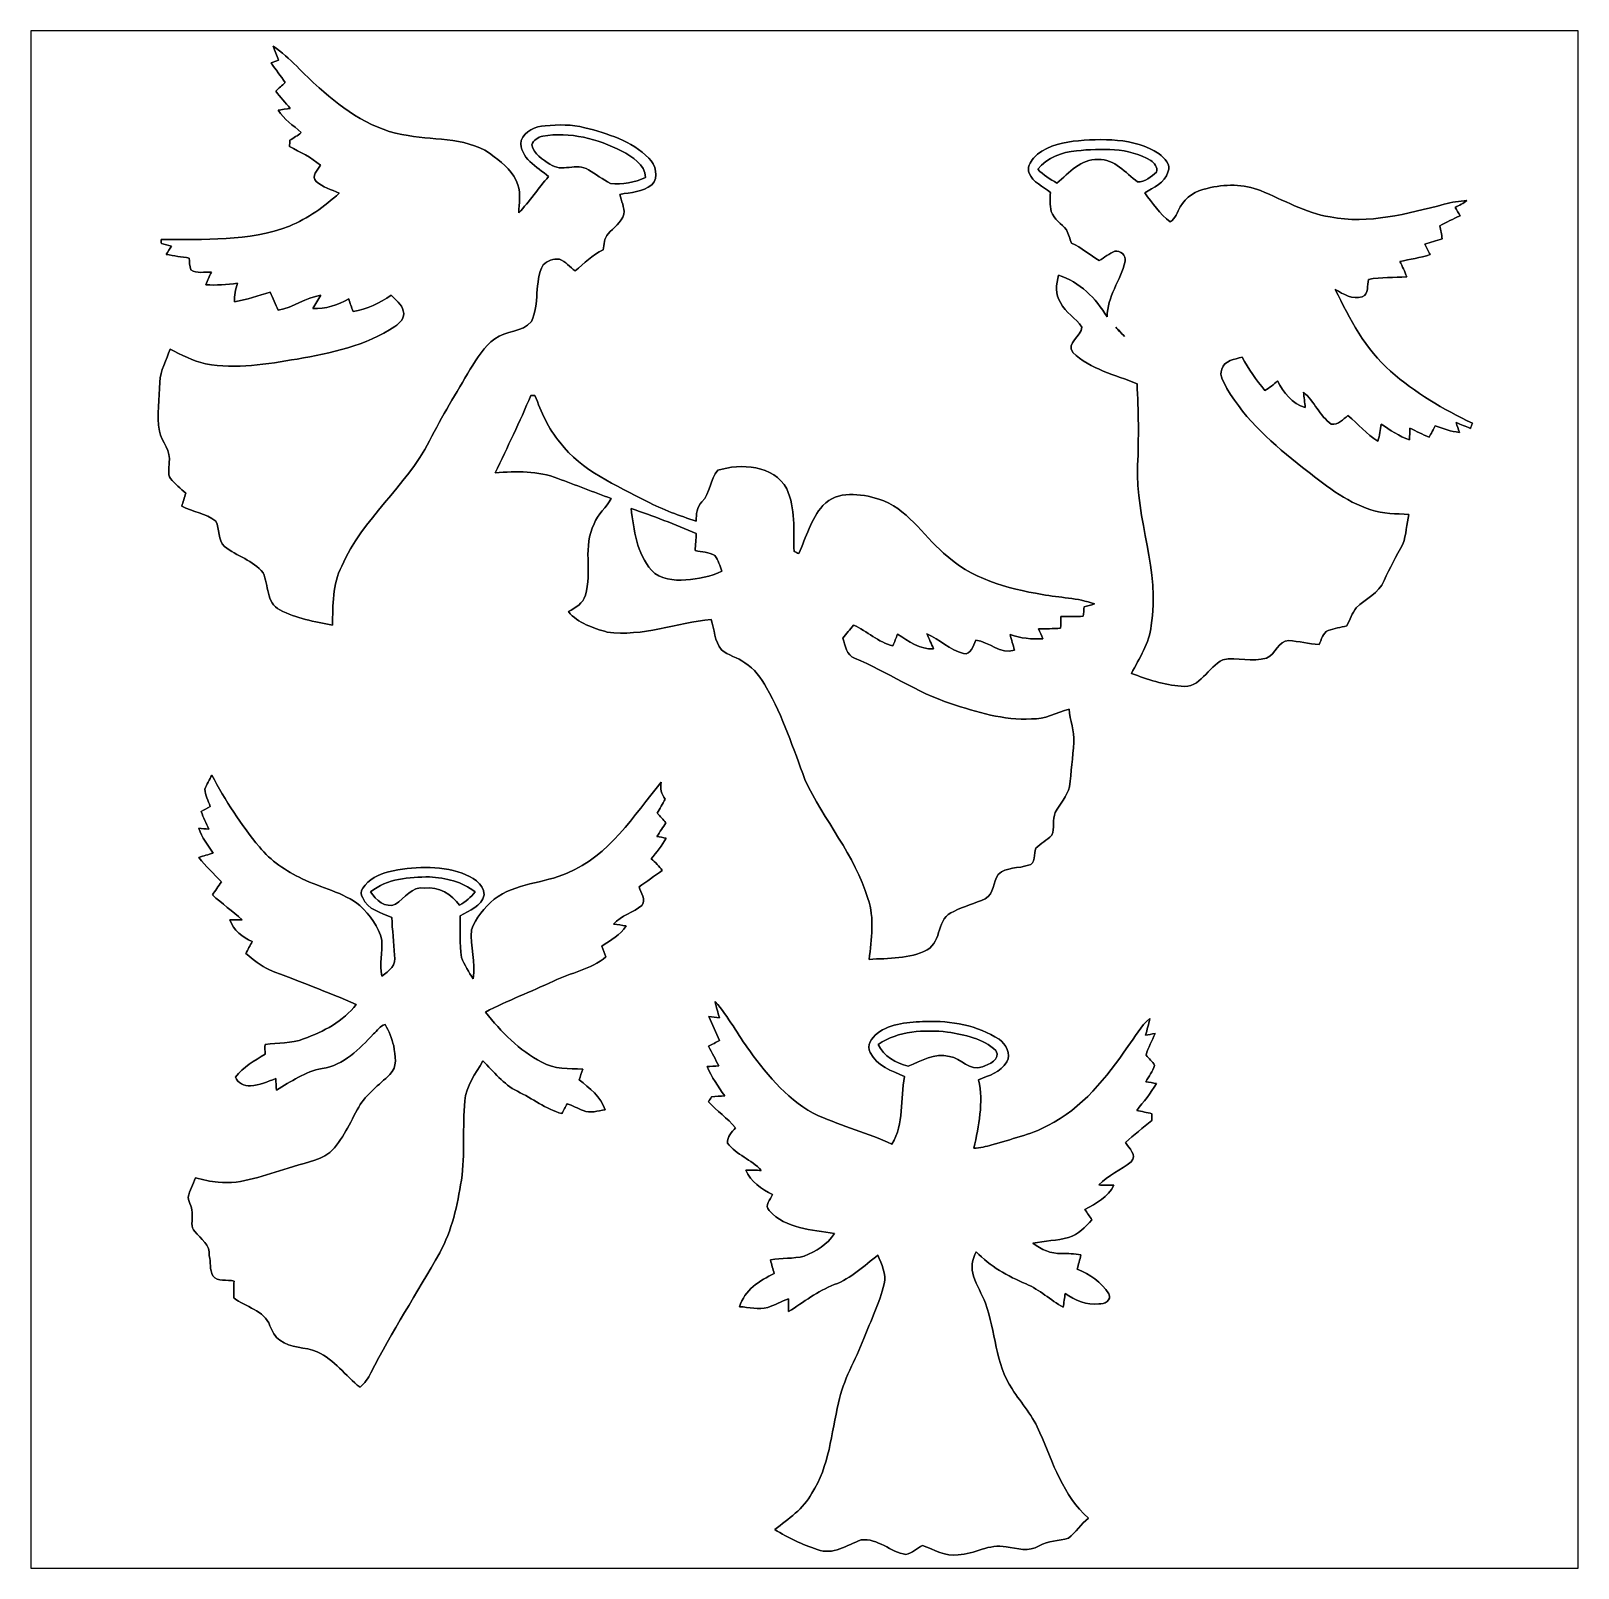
# Model space of a CAD drawing. Header units: centimetres. Extents: x -16.8 to 16.8, y -16.7 to 16.7.
import ezdxf

# ---------------------------------------------------------------- set-up
doc = ezdxf.new("R2010")
doc.units = ezdxf.units.CM
doc.header["$MEASUREMENT"] = 0
doc.layers.add('Layer 1', color=7, linetype='Continuous')

msp = doc.modelspace()

# ---------------------------------------------------------------- linework, layer by layer
at = {"layer": 'Layer 1', "color": 7}
for points, knots in [([(-16.77458, 16.66875), (-16.77458, 16.66875), (16.77458, 16.66875), (16.77458, 16.66875), (16.77458, 16.66875), (16.77458, 16.66875), (16.77458, -16.66875), (16.77458, -16.66875), (16.77458, -16.66875), (16.77458, -16.66875), (-16.77458, -16.66875), (-16.77458, -16.66875), (-16.77458, -16.66875), (-16.77458, -16.66875), (-16.77458, 16.66875), (-16.77458, 16.66875), (-16.77458, 16.66875), (-16.77458, 16.66875), (-16.77458, 16.66875), (-16.77458, 16.66875)], [0, 0, 0, 0, 0.16666667, 0.16666667, 0.16666667, 0.16666667, 0.33333333, 0.33333333, 0.33333333, 0.33333333, 0.5, 0.5, 0.5, 0.5, 0.66666667, 0.66666667, 0.66666667, 0.66666667, 1, 1, 1, 1]), ([(-11.52031, 16.33784), (-11.4875, 16.23589), (-11.44623, 16.13676), (-11.40601, 16.03763), (-11.40601, 16.03763), (-11.45893, 16.01717), (-11.51184, 15.99741), (-11.56476, 15.97731), (-11.56476, 15.97731), (-11.46881, 15.8309), (-11.36191, 15.69191), (-11.25961, 15.54939), (-11.25961, 15.54939), (-11.32946, 15.48836), (-11.3979, 15.42627), (-11.46563, 15.36312), (-11.46563, 15.36312), (-11.36897, 15.23153), (-11.25784, 15.11194), (-11.1506, 14.98953), (-11.1506, 14.98953), (-11.21551, 14.97965), (-11.34604, 14.96025), (-11.4113, 14.95072), (-11.4113, 14.95072), (-11.28889, 14.74858), (-11.08428, 14.62229), (-10.91494, 14.46424), (-10.91494, 14.46424), (-10.98973, 14.39933), (-11.07722, 14.351), (-11.16048, 14.29702), (-11.16048, 14.29702), (-11.16295, 14.25222), (-11.16506, 14.20707), (-11.16718, 14.16191), (-11.16718, 14.16191), (-10.93611, 14.04056), (-10.69799, 13.92943), (-10.49831, 13.75586), (-10.49831, 13.75586), (-10.56076, 13.65391), (-10.6994, 13.5188), (-10.58757, 13.40203), (-10.58757, 13.40203), (-10.44998, 13.27432), (-10.25349, 13.23587), (-10.09156, 13.14803), (-10.09156, 13.14803), (-10.41083, 12.8591), (-10.76854, 12.60193), (-11.16789, 12.43542), (-11.16789, 12.43542), (-12.05406, 12.0971), (-13.02244, 12.15214), (-13.95307, 12.14649), (-13.95307, 12.14649), (-13.9513, 12.12497), (-13.94813, 12.08123), (-13.94636, 12.05971), (-13.94636, 12.05971), (-13.87369, 12.04172), (-13.80137, 12.02267), (-13.7287, 12.00326), (-13.7287, 12.00326), (-13.76468, 11.94153), (-13.80243, 11.88085), (-13.83912, 11.81982), (-13.83912, 11.81982), (-13.67367, 11.79195), (-13.50821, 11.76584), (-13.34241, 11.74327), (-13.34241, 11.74327), (-13.33324, 11.6586), (-13.33818, 11.57005), (-13.30748, 11.48927), (-13.30748, 11.48927), (-13.18048, 11.39825), (-13.00903, 11.44693), (-12.86122, 11.4367), (-12.86122, 11.4367), (-12.90602, 11.3478), (-12.948, 11.25714), (-12.98469, 11.16436), (-12.98469, 11.16436), (-12.75468, 11.14601), (-12.52538, 11.16683), (-12.29748, 11.19681), (-12.29748, 11.19681), (-12.33488, 11.06664), (-12.37121, 10.93329), (-12.35816, 10.79606), (-12.35816, 10.79606), (-12.09463, 10.83839), (-11.84416, 10.93223), (-11.58804, 11.00349), (-11.58804, 11.00349), (-11.52878, 10.87402), (-11.47692, 10.74103), (-11.41236, 10.61367), (-11.41236, 10.61367), (-11.08146, 10.6613), (-10.81687, 10.89201), (-10.48597, 10.93717), (-10.48597, 10.93717), (-10.54629, 10.84262), (-10.60838, 10.74914), (-10.662, 10.65036), (-10.662, 10.65036), (-10.38684, 10.63096), (-10.12119, 10.72868), (-9.88166, 10.85497), (-9.88166, 10.85497), (-9.85308, 10.76396), (-9.82239, 10.67329), (-9.78994, 10.58333), (-9.78994, 10.58333), (-9.48655, 10.63096), (-9.21244, 10.7629), (-8.96514, 10.93929), (-8.96514, 10.93929), (-8.86813, 10.83486), (-8.73266, 10.74349), (-8.70021, 10.5978), (-8.70021, 10.5978), (-8.65787, 10.4461), (-8.77253, 10.33321), (-8.88189, 10.25772), (-8.88189, 10.25772), (-9.51371, 9.84215), (-10.26795, 9.68022), (-11.00173, 9.55216), (-11.00173, 9.55216), (-11.65578, 9.44704), (-12.32535, 9.3218), (-12.9861, 9.45092), (-12.9861, 9.45092), (-13.26303, 9.50595), (-13.50821, 9.64636), (-13.75904, 9.76806), (-13.75904, 9.76806), (-13.83242, 9.52923), (-13.97635, 9.30592), (-13.9767, 9.04804), (-13.9767, 9.04804), (-13.99081, 8.69562), (-14.05255, 8.33826), (-13.98834, 7.98724), (-13.98834, 7.98724), (-13.93896, 7.75017), (-13.72553, 7.55826), (-13.77774, 7.30144), (-13.77774, 7.30144), (-13.77421, 7.18961), (-13.81831, 7.06155), (-13.74563, 6.96313), (-13.74563, 6.96313), (-13.65215, 6.84177), (-13.52797, 6.74829), (-13.41896, 6.64139), (-13.41896, 6.64139), (-13.44683, 6.5472), (-13.47646, 6.45372), (-13.50398, 6.35952), (-13.50398, 6.35952), (-13.26409, 6.23605), (-12.98258, 6.20783), (-12.76632, 6.03673), (-12.76632, 6.03673), (-12.67213, 5.86493), (-12.73387, 5.62857), (-12.57582, 5.48711), (-12.57582, 5.48711), (-12.31194, 5.27544), (-11.95493, 5.18971), (-11.73939, 4.91596), (-11.73939, 4.91596), (-11.61415, 4.64644), (-11.678, 4.27778), (-11.37638, 4.11021), (-11.37638, 4.11021), (-11.02431, 3.92359), (-10.62143, 3.85974), (-10.23444, 3.78072), (-10.23444, 3.78072), (-10.22738, 4.21217), (-10.24184, 4.66831), (-10.03406, 5.06095), (-10.03406, 5.06095), (-9.58885, 6.09318), (-8.63812, 6.78462), (-8.12906, 7.77699), (-8.12906, 7.77699), (-7.86694, 8.31215), (-7.54944, 8.81697), (-7.24923, 9.33062), (-7.24923, 9.33062), (-7.09965, 9.57121), (-6.94761, 9.82416), (-6.71654, 9.99419), (-6.71654, 9.99419), (-6.47629, 10.17094), (-6.12034, 10.1286), (-5.92208, 10.36567), (-5.92208, 10.36567), (-5.73687, 10.74808), (-5.87022, 11.21551), (-5.66738, 11.59439), (-5.66738, 11.59439), (-5.5753, 11.68329), (-5.4423, 11.73127), (-5.31495, 11.72104), (-5.31495, 11.72104), (-5.17878, 11.67059), (-5.08847, 11.54606), (-4.9724, 11.46351), (-4.9724, 11.46351), (-4.77908, 11.62438), (-4.60163, 11.81312), (-4.36915, 11.9186), (-4.36915, 11.9186), (-4.34446, 12.03642), (-4.34763, 12.17366), (-4.26014, 12.26749), (-4.26014, 12.26749), (-4.13773, 12.40226), (-3.96875, 12.51126), (-3.91548, 12.69471), (-3.91548, 12.69471), (-3.89855, 12.84287), (-3.97651, 12.98257), (-4.00262, 13.12474), (-4.00262, 13.12474), (-3.76837, 13.16884), (-3.50414, 13.16849), (-3.31294, 13.33182), (-3.31294, 13.33182), (-3.15031, 13.48811), (-3.22721, 13.76997), (-3.37538, 13.91109), (-3.37538, 13.91109), (-3.74897, 14.27939), (-4.26791, 14.44696), (-4.76568, 14.57007), (-4.76568, 14.57007), (-5.04472, 14.64804), (-5.33788, 14.63252), (-5.62363, 14.61417), (-5.62363, 14.61417), (-5.83671, 14.60112), (-6.05719, 14.49776), (-6.14574, 14.29279), (-6.14574, 14.29279), (-6.1849, 13.9125), (-5.7979, 13.71776), (-5.54919, 13.51315), (-5.54919, 13.51315), (-5.77144, 13.25527), (-5.96194, 12.97023), (-6.19654, 12.72328), (-6.19654, 12.72328), (-6.18737, 12.92684), (-6.14609, 13.13497), (-6.21736, 13.33288), (-6.21736, 13.33288), (-6.29638, 13.59606), (-6.52321, 13.77985), (-6.73065, 13.94178), (-6.73065, 13.94178), (-7.25205, 14.37358), (-7.97066, 14.28397), (-8.59578, 14.40286), (-8.59578, 14.40286), (-9.34508, 14.49529), (-9.97656, 14.95213), (-10.52654, 15.43756), (-10.52654, 15.43756), (-10.86661, 15.72824), (-11.14813, 16.08561), (-11.52031, 16.33784), (-11.52031, 16.33784), (-11.52031, 16.33784), (-11.52031, 16.33784), (-11.52031, 16.33784)], [0, 0, 0, 0, 0.01388889, 0.01388889, 0.01388889, 0.01388889, 0.02777778, 0.02777778, 0.02777778, 0.02777778, 0.04166667, 0.04166667, 0.04166667, 0.04166667, 0.05555556, 0.05555556, 0.05555556, 0.05555556, 0.06944444, 0.06944444, 0.06944444, 0.06944444, 0.08333333, 0.08333333, 0.08333333, 0.08333333, 0.09722222, 0.09722222, 0.09722222, 0.09722222, 0.11111111, 0.11111111, 0.11111111, 0.11111111, 0.125, 0.125, 0.125, 0.125, 0.13888889, 0.13888889, 0.13888889, 0.13888889, 0.15277778, 0.15277778, 0.15277778, 0.15277778, 0.16666667, 0.16666667, 0.16666667, 0.16666667, 0.18055556, 0.18055556, 0.18055556, 0.18055556, 0.19444444, 0.19444444, 0.19444444, 0.19444444, 0.20833333, 0.20833333, 0.20833333, 0.20833333, 0.22222222, 0.22222222, 0.22222222, 0.22222222, 0.23611111, 0.23611111, 0.23611111, 0.23611111, 0.25, 0.25, 0.25, 0.25, 0.26388889, 0.26388889, 0.26388889, 0.26388889, 0.27777778, 0.27777778, 0.27777778, 0.27777778, 0.29166667, 0.29166667, 0.29166667, 0.29166667, 0.30555556, 0.30555556, 0.30555556, 0.30555556, 0.31944444, 0.31944444, 0.31944444, 0.31944444, 0.33333333, 0.33333333, 0.33333333, 0.33333333, 0.34722222, 0.34722222, 0.34722222, 0.34722222, 0.36111111, 0.36111111, 0.36111111, 0.36111111, 0.375, 0.375, 0.375, 0.375, 0.38888889, 0.38888889, 0.38888889, 0.38888889, 0.40277778, 0.40277778, 0.40277778, 0.40277778, 0.41666667, 0.41666667, 0.41666667, 0.41666667, 0.43055556, 0.43055556, 0.43055556, 0.43055556, 0.44444444, 0.44444444, 0.44444444, 0.44444444, 0.45833333, 0.45833333, 0.45833333, 0.45833333, 0.47222222, 0.47222222, 0.47222222, 0.47222222, 0.48611111, 0.48611111, 0.48611111, 0.48611111, 0.5, 0.5, 0.5, 0.5, 0.51388889, 0.51388889, 0.51388889, 0.51388889, 0.52777778, 0.52777778, 0.52777778, 0.52777778, 0.54166667, 0.54166667, 0.54166667, 0.54166667, 0.55555556, 0.55555556, 0.55555556, 0.55555556, 0.56944444, 0.56944444, 0.56944444, 0.56944444, 0.58333333, 0.58333333, 0.58333333, 0.58333333, 0.59722222, 0.59722222, 0.59722222, 0.59722222, 0.61111111, 0.61111111, 0.61111111, 0.61111111, 0.625, 0.625, 0.625, 0.625, 0.63888889, 0.63888889, 0.63888889, 0.63888889, 0.65277778, 0.65277778, 0.65277778, 0.65277778, 0.66666667, 0.66666667, 0.66666667, 0.66666667, 0.68055556, 0.68055556, 0.68055556, 0.68055556, 0.69444444, 0.69444444, 0.69444444, 0.69444444, 0.70833333, 0.70833333, 0.70833333, 0.70833333, 0.72222222, 0.72222222, 0.72222222, 0.72222222, 0.73611111, 0.73611111, 0.73611111, 0.73611111, 0.75, 0.75, 0.75, 0.75, 0.76388889, 0.76388889, 0.76388889, 0.76388889, 0.77777778, 0.77777778, 0.77777778, 0.77777778, 0.79166667, 0.79166667, 0.79166667, 0.79166667, 0.80555556, 0.80555556, 0.80555556, 0.80555556, 0.81944444, 0.81944444, 0.81944444, 0.81944444, 0.83333333, 0.83333333, 0.83333333, 0.83333333, 0.84722222, 0.84722222, 0.84722222, 0.84722222, 0.86111111, 0.86111111, 0.86111111, 0.86111111, 0.875, 0.875, 0.875, 0.875, 0.88888889, 0.88888889, 0.88888889, 0.88888889, 0.90277778, 0.90277778, 0.90277778, 0.90277778, 0.91666667, 0.91666667, 0.91666667, 0.91666667, 0.93055556, 0.93055556, 0.93055556, 0.93055556, 0.94444444, 0.94444444, 0.94444444, 0.94444444, 0.95833333, 0.95833333, 0.95833333, 0.95833333, 0.97222222, 0.97222222, 0.97222222, 0.97222222, 1, 1, 1, 1]), ([(-5.67514, 14.38875), (-5.08635, 14.4847), (-4.48592, 14.32983), (-3.96169, 14.06384), (-3.96169, 14.06384), (-3.73486, 13.93754), (-3.46287, 13.78267), (-3.44593, 13.48775), (-3.44593, 13.48775), (-3.68476, 13.3858), (-3.9497, 13.32689), (-4.20899, 13.36252), (-4.20899, 13.36252), (-4.37903, 13.44119), (-4.5212, 13.5696), (-4.68489, 13.65885), (-4.68489, 13.65885), (-4.93783, 13.82007), (-5.27015, 13.59006), (-5.51886, 13.77738), (-5.51886, 13.77738), (-5.67831, 13.87792), (-5.87058, 13.99893), (-5.90973, 14.19719), (-5.90973, 14.19719), (-5.87798, 14.30055), (-5.77674, 14.36687), (-5.67514, 14.38875)], [0, 0, 0, 0, 0.125, 0.125, 0.125, 0.125, 0.25, 0.25, 0.25, 0.25, 0.375, 0.375, 0.375, 0.375, 0.5, 0.5, 0.5, 0.5, 0.625, 0.625, 0.625, 0.625, 0.75, 0.75, 0.75, 0.75, 1, 1, 1, 1]), ([(5.82683, 14.27903), (5.51744, 14.22788), (5.18195, 14.15591), (4.96711, 13.90756), (4.96711, 13.90756), (4.89444, 13.82183), (4.82, 13.70154), (4.8708, 13.58653), (4.8708, 13.58653), (4.95229, 13.38651), (5.16961, 13.29302), (5.33118, 13.16814), (5.33118, 13.16814), (5.33188, 13.03091), (5.31742, 12.8905), (5.35023, 12.75609), (5.35023, 12.75609), (5.40597, 12.58499), (5.57565, 12.49045), (5.67937, 12.35251), (5.67937, 12.35251), (5.72876, 12.26256), (5.75275, 12.1599), (5.78873, 12.06324), (5.78873, 12.06324), (6.01274, 11.97575), (6.18561, 11.805), (6.39198, 11.68647), (6.39198, 11.68647), (6.50381, 11.7542), (6.60682, 11.84028), (6.72888, 11.89038), (6.72888, 11.89038), (6.84742, 11.91824), (6.98288, 11.79583), (6.9529, 11.67271), (6.9529, 11.67271), (6.85976, 11.2589), (6.55779, 10.90436), (6.56378, 10.46621), (6.56378, 10.46621), (6.31613, 10.87014), (5.96688, 11.22786), (5.5051, 11.37285), (5.5051, 11.37285), (5.46488, 11.17459), (5.42078, 10.95128), (5.55378, 10.77595), (5.55378, 10.77595), (5.64903, 10.54947), (5.89421, 10.44892), (6.01345, 10.2422), (6.01345, 10.2422), (6.00534, 10.03794), (5.66879, 9.89965), (5.81625, 9.69751), (5.81625, 9.69751), (6.19795, 9.32744), (6.73453, 9.21138), (7.21184, 9.01735), (7.21184, 9.01735), (7.24288, 8.42857), (7.25029, 7.83907), (7.22383, 7.24958), (7.22383, 7.24958), (7.1695, 6.0773), (7.72971, 4.94771), (7.51593, 3.77296), (7.51593, 3.77296), (7.48065, 3.38984), (7.26122, 3.0674), (7.09013, 2.73438), (7.09013, 2.73438), (7.43585, 2.60279), (7.79639, 2.48814), (8.16575, 2.45639), (8.16575, 2.45639), (8.58979, 2.39959), (8.74607, 2.87584), (9.06956, 3.03036), (9.06956, 3.03036), (9.38177, 3.09915), (9.71197, 2.9658), (10.02206, 3.06846), (10.02206, 3.06846), (10.21362, 3.15207), (10.27359, 3.43994), (10.50043, 3.44981), (10.50043, 3.44981), (10.72056, 3.43006), (10.93682, 3.37467), (11.15836, 3.35844), (11.15836, 3.35844), (11.21022, 3.46604), (11.23244, 3.6135), (11.35662, 3.66324), (11.35662, 3.66324), (11.48786, 3.71263), (11.6265, 3.73274), (11.76267, 3.76802), (11.76267, 3.76802), (11.82405, 3.90066), (11.87626, 4.03931), (11.96411, 4.15713), (11.96411, 4.15713), (12.16554, 4.35081), (12.46187, 4.47181), (12.56736, 4.74874), (12.56736, 4.74874), (12.6873, 5.02038), (12.83582, 5.27791), (12.97552, 5.53967), (12.97552, 5.53967), (13.0496, 5.74604), (13.05772, 5.96971), (13.1064, 6.18314), (13.1064, 6.18314), (12.82982, 6.19795), (12.54866, 6.19619), (12.28337, 6.28474), (12.28337, 6.28474), (11.71963, 6.45901), (11.25926, 6.84565), (10.80064, 7.20161), (10.80064, 7.20161), (10.17905, 7.69126), (9.56592, 8.22431), (9.15952, 8.91399), (9.15952, 8.91399), (9.10625, 9.04311), (8.98313, 9.18633), (9.04875, 9.33203), (9.04875, 9.33203), (9.10308, 9.52712), (9.3285, 9.5444), (9.48725, 9.59591), (9.48725, 9.59591), (9.63119, 9.33944), (9.79487, 9.09391), (9.98432, 8.86813), (9.98432, 8.86813), (10.08204, 8.92845), (10.17517, 8.9983), (10.25913, 9.07732), (10.25913, 9.07732), (10.38719, 8.82615), (10.57346, 8.57638), (10.86026, 8.50053), (10.86026, 8.50053), (10.84651, 8.61131), (10.83204, 8.72172), (10.82357, 8.8325), (10.82357, 8.8325), (11.05958, 8.63494), (11.17, 8.31674), (11.42436, 8.1407), (11.42436, 8.1407), (11.57817, 8.12165), (11.67553, 8.24583), (11.78489, 8.32626), (11.78489, 8.32626), (12.01173, 8.15411), (12.18001, 7.9121), (12.43506, 7.77487), (12.43506, 7.77487), (12.46964, 7.89481), (12.49116, 8.01864), (12.5035, 8.14282), (12.5035, 8.14282), (12.69894, 8.01229), (12.89509, 7.87612), (13.11945, 7.79956), (13.11945, 7.79956), (13.12333, 7.88458), (13.12545, 7.9696), (13.12862, 8.05462), (13.12862, 8.05462), (13.26621, 7.98512), (13.40273, 7.91351), (13.54878, 7.86165), (13.54878, 7.86165), (13.58089, 7.92198), (13.64474, 8.04227), (13.67684, 8.10225), (13.67684, 8.10225), (13.84829, 8.04404), (14.02009, 7.97842), (14.20248, 7.96255), (14.20248, 7.96255), (14.17884, 8.03381), (14.1545, 8.10436), (14.13051, 8.17527), (14.13051, 8.17527), (14.23423, 8.134), (14.33654, 8.08955), (14.44061, 8.04933), (14.44061, 8.04933), (14.45542, 8.08567), (14.47059, 8.12236), (14.48576, 8.15869), (14.48576, 8.15869), (13.85111, 8.45996), (13.23904, 8.82403), (12.71058, 9.28864), (12.71058, 9.28864), (12.1599, 9.76242), (11.82687, 10.42141), (11.50937, 11.06064), (11.50937, 11.06064), (11.68859, 10.96328), (11.88014, 10.83134), (12.09604, 10.90401), (12.09604, 10.90401), (12.24386, 10.96045), (12.19553, 11.15307), (12.23116, 11.28007), (12.23116, 11.28007), (12.5035, 11.3344), (12.78255, 11.31676), (13.05877, 11.33651), (13.05877, 11.33651), (13.01574, 11.45117), (12.96741, 11.56194), (12.9092, 11.66954), (12.9092, 11.66954), (13.12898, 11.71257), (13.35229, 11.74891), (13.56713, 11.81664), (13.56713, 11.81664), (13.52656, 11.89108), (13.48705, 11.96587), (13.44859, 12.04101), (13.44859, 12.04101), (13.57454, 12.08087), (13.70259, 12.12039), (13.82889, 12.16166), (13.82889, 12.16166), (13.81654, 12.2555), (13.79714, 12.34793), (13.77774, 12.44036), (13.77774, 12.44036), (13.91991, 12.52149), (14.06842, 12.58993), (14.21659, 12.66014), (14.21659, 12.66014), (14.18202, 12.72117), (14.14604, 12.78114), (14.1097, 12.84111), (14.1097, 12.84111), (14.19789, 12.88486), (14.28538, 12.93142), (14.36617, 12.98857), (14.36617, 12.98857), (14.19966, 12.97658), (14.03456, 12.95612), (13.87475, 12.90849), (13.87475, 12.90849), (13.06971, 12.70635), (12.23327, 12.46928), (11.3986, 12.63474), (11.3986, 12.63474), (10.86026, 12.72222), (10.38719, 13.00339), (9.88977, 13.20659), (9.88977, 13.20659), (9.52218, 13.35405), (9.10872, 13.35017), (8.72949, 13.25245), (8.72949, 13.25245), (8.4896, 13.21117), (8.26347, 13.06759), (8.14776, 12.85028), (8.14776, 12.85028), (8.07544, 12.74304), (8.05215, 12.5917), (7.92797, 12.52855), (7.92797, 12.52855), (7.70996, 12.70459), (7.54239, 12.93142), (7.38046, 13.1572), (7.38046, 13.1572), (7.5625, 13.2782), (7.81756, 13.37063), (7.87823, 13.60558), (7.87823, 13.60558), (7.96184, 13.7795), (7.79533, 13.90227), (7.68914, 14.00422), (7.68914, 14.00422), (7.14269, 14.36264), (6.44948, 14.3323), (5.82683, 14.27903), (5.82683, 14.27903), (5.82683, 14.27903), (5.82683, 14.27903), (5.82683, 14.27903)], [0, 0, 0, 0, 0.01333333, 0.01333333, 0.01333333, 0.01333333, 0.02666667, 0.02666667, 0.02666667, 0.02666667, 0.04, 0.04, 0.04, 0.04, 0.05333333, 0.05333333, 0.05333333, 0.05333333, 0.06666667, 0.06666667, 0.06666667, 0.06666667, 0.08, 0.08, 0.08, 0.08, 0.09333333, 0.09333333, 0.09333333, 0.09333333, 0.10666667, 0.10666667, 0.10666667, 0.10666667, 0.12, 0.12, 0.12, 0.12, 0.13333333, 0.13333333, 0.13333333, 0.13333333, 0.14666667, 0.14666667, 0.14666667, 0.14666667, 0.16, 0.16, 0.16, 0.16, 0.17333333, 0.17333333, 0.17333333, 0.17333333, 0.18666667, 0.18666667, 0.18666667, 0.18666667, 0.2, 0.2, 0.2, 0.2, 0.21333333, 0.21333333, 0.21333333, 0.21333333, 0.22666667, 0.22666667, 0.22666667, 0.22666667, 0.24, 0.24, 0.24, 0.24, 0.25333333, 0.25333333, 0.25333333, 0.25333333, 0.26666667, 0.26666667, 0.26666667, 0.26666667, 0.28, 0.28, 0.28, 0.28, 0.29333333, 0.29333333, 0.29333333, 0.29333333, 0.30666667, 0.30666667, 0.30666667, 0.30666667, 0.32, 0.32, 0.32, 0.32, 0.33333333, 0.33333333, 0.33333333, 0.33333333, 0.34666667, 0.34666667, 0.34666667, 0.34666667, 0.36, 0.36, 0.36, 0.36, 0.37333333, 0.37333333, 0.37333333, 0.37333333, 0.38666667, 0.38666667, 0.38666667, 0.38666667, 0.4, 0.4, 0.4, 0.4, 0.41333333, 0.41333333, 0.41333333, 0.41333333, 0.42666667, 0.42666667, 0.42666667, 0.42666667, 0.44, 0.44, 0.44, 0.44, 0.45333333, 0.45333333, 0.45333333, 0.45333333, 0.46666667, 0.46666667, 0.46666667, 0.46666667, 0.48, 0.48, 0.48, 0.48, 0.49333333, 0.49333333, 0.49333333, 0.49333333, 0.50666667, 0.50666667, 0.50666667, 0.50666667, 0.52, 0.52, 0.52, 0.52, 0.53333333, 0.53333333, 0.53333333, 0.53333333, 0.54666667, 0.54666667, 0.54666667, 0.54666667, 0.56, 0.56, 0.56, 0.56, 0.57333333, 0.57333333, 0.57333333, 0.57333333, 0.58666667, 0.58666667, 0.58666667, 0.58666667, 0.6, 0.6, 0.6, 0.6, 0.61333333, 0.61333333, 0.61333333, 0.61333333, 0.62666667, 0.62666667, 0.62666667, 0.62666667, 0.64, 0.64, 0.64, 0.64, 0.65333333, 0.65333333, 0.65333333, 0.65333333, 0.66666667, 0.66666667, 0.66666667, 0.66666667, 0.68, 0.68, 0.68, 0.68, 0.69333333, 0.69333333, 0.69333333, 0.69333333, 0.70666667, 0.70666667, 0.70666667, 0.70666667, 0.72, 0.72, 0.72, 0.72, 0.73333333, 0.73333333, 0.73333333, 0.73333333, 0.74666667, 0.74666667, 0.74666667, 0.74666667, 0.76, 0.76, 0.76, 0.76, 0.77333333, 0.77333333, 0.77333333, 0.77333333, 0.78666667, 0.78666667, 0.78666667, 0.78666667, 0.8, 0.8, 0.8, 0.8, 0.81333333, 0.81333333, 0.81333333, 0.81333333, 0.82666667, 0.82666667, 0.82666667, 0.82666667, 0.84, 0.84, 0.84, 0.84, 0.85333333, 0.85333333, 0.85333333, 0.85333333, 0.86666667, 0.86666667, 0.86666667, 0.86666667, 0.88, 0.88, 0.88, 0.88, 0.89333333, 0.89333333, 0.89333333, 0.89333333, 0.90666667, 0.90666667, 0.90666667, 0.90666667, 0.92, 0.92, 0.92, 0.92, 0.93333333, 0.93333333, 0.93333333, 0.93333333, 0.94666667, 0.94666667, 0.94666667, 0.94666667, 0.96, 0.96, 0.96, 0.96, 0.97333333, 0.97333333, 0.97333333, 0.97333333, 1, 1, 1, 1]), ([(5.89703, 14.07054), (6.43467, 14.1164), (7.02698, 14.15133), (7.50676, 13.85676), (7.50676, 13.85676), (7.59354, 13.80772), (7.66092, 13.71141), (7.63482, 13.6077), (7.63482, 13.6077), (7.52016, 13.50998), (7.3847, 13.38086), (7.22312, 13.39532), (7.22312, 13.39532), (6.96031, 13.58477), (6.72641, 13.90015), (6.36658, 13.88181), (6.36658, 13.88181), (5.99334, 13.89768), (5.7344, 13.59076), (5.47441, 13.37028), (5.47441, 13.37028), (5.32201, 13.44824), (5.17878, 13.5442), (5.06095, 13.66873), (5.06095, 13.66873), (5.26097, 13.92202), (5.58482, 14.03879), (5.89703, 14.07054)], [0, 0, 0, 0, 0.125, 0.125, 0.125, 0.125, 0.25, 0.25, 0.25, 0.25, 0.375, 0.375, 0.375, 0.375, 0.5, 0.5, 0.5, 0.5, 0.625, 0.625, 0.625, 0.625, 0.75, 0.75, 0.75, 0.75, 1, 1, 1, 1]), ([(6.75005, 10.24361), (6.8132, 10.17729), (6.8767, 10.11026), (6.93843, 10.04147), (6.93843, 10.04147), (6.87423, 10.10814), (6.81143, 10.17552), (6.75005, 10.24361)], [0, 0, 0, 0, 0.33333333, 0.33333333, 0.33333333, 0.33333333, 1, 1, 1, 1]), ([(-5.93372, 8.76159), (-6.17361, 8.19503), (-6.44313, 7.64187), (-6.70454, 7.08519), (-6.70454, 7.08519), (-6.24981, 7.12117), (-5.77956, 7.12858), (-5.34705, 6.96172), (-5.34705, 6.96172), (-4.95935, 6.82272), (-4.57764, 6.6675), (-4.19029, 6.52745), (-4.19029, 6.52745), (-4.29648, 6.33095), (-4.48028, 6.18808), (-4.56459, 5.97782), (-4.56459, 5.97782), (-4.80942, 5.49663), (-4.60481, 4.93501), (-4.75086, 4.43159), (-4.75086, 4.43159), (-4.79919, 4.25097), (-4.96958, 4.16101), (-5.11845, 4.07494), (-5.11845, 4.07494), (-4.91278, 3.82094), (-4.57906, 3.71934), (-4.27778, 3.63044), (-4.27778, 3.63044), (-3.51014, 3.52601), (-2.77742, 3.8294), (-2.02353, 3.90631), (-2.02353, 3.90631), (-1.95298, 3.68512), (-1.95121, 3.43147), (-1.80269, 3.24379), (-1.80269, 3.24379), (-1.64994, 3.12596), (-1.45309, 3.0801), (-1.29575, 2.96721), (-1.29575, 2.96721), (-1.08303, 2.84409), (-0.94615, 2.6289), (-0.82127, 2.42464), (-0.82127, 2.42464), (-0.47061, 1.79423), (-0.24236, 1.10702), (0.01058, 0.43462), (0.01058, 0.43462), (0.41381, -0.45297), (1.09714, -1.20333), (1.37513, -2.14947), (1.37513, -2.14947), (1.52224, -2.57634), (1.45274, -3.0293), (1.40159, -3.46675), (1.40159, -3.46675), (1.82033, -3.44205), (2.27859, -3.46075), (2.65924, -3.26037), (2.65924, -3.26037), (2.99297, -3.07622), (2.85468, -2.55976), (3.23603, -2.42817), (3.23603, -2.42817), (3.45511, -2.31528), (3.69641, -2.25531), (3.91971, -2.15124), (3.91971, -2.15124), (4.11445, -2.04082), (4.09046, -1.79105), (4.20053, -1.62348), (4.20053, -1.62348), (4.37409, -1.46121), (4.64256, -1.49789), (4.85528, -1.42628), (4.85528, -1.42628), (5.02744, -1.40018), (4.95617, -1.16628), (5.01967, -1.05833), (5.01967, -1.05833), (5.11881, -0.94791), (5.25851, -0.88265), (5.36187, -0.77646), (5.36187, -0.77646), (5.42996, -0.62159), (5.37034, -0.43744), (5.43877, -0.28258), (5.43877, -0.28258), (5.5372, -0.09454), (5.69207, 0.06703), (5.74746, 0.27587), (5.74746, 0.27587), (5.78097, 0.5969), (5.8166, 0.91758), (5.84094, 1.23931), (5.84094, 1.23931), (5.85823, 1.48555), (5.75839, 1.71768), (5.73617, 1.95968), (5.73617, 1.95968), (5.46664, 1.88101), (5.21018, 1.73531), (4.9216, 1.74837), (4.9216, 1.74837), (4.31906, 1.71521), (3.73415, 1.89442), (3.169, 2.07998), (3.169, 2.07998), (2.43769, 2.32551), (1.79458, 2.76472), (1.08761, 3.06564), (1.08761, 3.06564), (0.91228, 3.13337), (0.88159, 3.34186), (0.83432, 3.49814), (0.83432, 3.49814), (0.91052, 3.59304), (0.98707, 3.68794), (1.06362, 3.78248), (1.06362, 3.78248), (1.3589, 3.6516), (1.5935, 3.40748), (1.91699, 3.33516), (1.91699, 3.33516), (1.95192, 3.41771), (1.98543, 3.50097), (2.01718, 3.58458), (2.01718, 3.58458), (2.25743, 3.43429), (2.50014, 3.25049), (2.80035, 3.26672), (2.80035, 3.26672), (2.75272, 3.37644), (2.69875, 3.48333), (2.65465, 3.59445), (2.65465, 3.59445), (2.92982, 3.47345), (3.15348, 3.24556), (3.44523, 3.16442), (3.44523, 3.16442), (3.61386, 3.12667), (3.65372, 3.34433), (3.71863, 3.45299), (3.71863, 3.45299), (4.00826, 3.42053), (4.25027, 3.14184), (4.55048, 3.23674), (4.55048, 3.23674), (4.52296, 3.35174), (4.49051, 3.46569), (4.45876, 3.57964), (4.45876, 3.57964), (4.68595, 3.49321), (4.92795, 3.47663), (5.16961, 3.48333), (5.16961, 3.48333), (5.13962, 3.55776), (5.10716, 3.63044), (5.07506, 3.70346), (5.07506, 3.70346), (5.23452, 3.70029), (5.39397, 3.70593), (5.55378, 3.71404), (5.55378, 3.71404), (5.55519, 3.77719), (5.55766, 3.90384), (5.55907, 3.96699), (5.55907, 3.96699), (5.72135, 3.96875), (5.88222, 3.97157), (6.04555, 3.97298), (6.04555, 3.97298), (6.04979, 4.02449), (6.05825, 4.1275), (6.06249, 4.17936), (6.06249, 4.17936), (6.13763, 4.19664), (6.21242, 4.21675), (6.28615, 4.24074), (6.28615, 4.24074), (5.9249, 4.37797), (5.5312, 4.37233), (5.1562, 4.44712), (5.1562, 4.44712), (4.38997, 4.57376), (3.59339, 4.7939), (3.01766, 5.34599), (3.01766, 5.34599), (2.55482, 5.74075), (2.21897, 6.32601), (1.61043, 6.51686), (1.61043, 6.51686), (1.21426, 6.63257), (0.71367, 6.70877), (0.39793, 6.37575), (0.39793, 6.37575), (0.13582, 6.07977), (0.03881, 5.68572), (-0.12453, 5.33435), (-0.12453, 5.33435), (-0.15875, 5.34987), (-0.19262, 5.36504), (-0.22648, 5.38057), (-0.22648, 5.38057), (-0.23883, 5.83424), (-0.19332, 6.31296), (-0.38382, 6.73841), (-0.38382, 6.73841), (-0.67098, 7.25805), (-1.37901, 7.29544), (-1.88172, 7.13987), (-1.88172, 7.13987), (-2.04893, 6.93808), (-2.04188, 6.64633), (-2.22356, 6.45442), (-2.22356, 6.45442), (-2.33574, 6.34541), (-2.35021, 6.18525), (-2.34597, 6.03709), (-2.34597, 6.03709), (-2.71251, 6.15139), (-3.0734, 6.28756), (-3.41454, 6.4643), (-3.41454, 6.4643), (-4.08623, 6.8199), (-4.83164, 7.12152), (-5.30437, 7.74735), (-5.30437, 7.74735), (-5.55907, 8.04227), (-5.70759, 8.40422), (-5.84588, 8.76335), (-5.84588, 8.76335), (-5.86775, 8.76265), (-5.91185, 8.76194), (-5.93372, 8.76159), (-5.93372, 8.76159), (-5.93372, 8.76159), (-5.93372, 8.76159), (-5.93372, 8.76159)], [0, 0, 0, 0, 0.01639344, 0.01639344, 0.01639344, 0.01639344, 0.03278689, 0.03278689, 0.03278689, 0.03278689, 0.04918033, 0.04918033, 0.04918033, 0.04918033, 0.06557377, 0.06557377, 0.06557377, 0.06557377, 0.08196721, 0.08196721, 0.08196721, 0.08196721, 0.09836066, 0.09836066, 0.09836066, 0.09836066, 0.1147541, 0.1147541, 0.1147541, 0.1147541, 0.13114754, 0.13114754, 0.13114754, 0.13114754, 0.14754098, 0.14754098, 0.14754098, 0.14754098, 0.16393443, 0.16393443, 0.16393443, 0.16393443, 0.18032787, 0.18032787, 0.18032787, 0.18032787, 0.19672131, 0.19672131, 0.19672131, 0.19672131, 0.21311475, 0.21311475, 0.21311475, 0.21311475, 0.2295082, 0.2295082, 0.2295082, 0.2295082, 0.24590164, 0.24590164, 0.24590164, 0.24590164, 0.26229508, 0.26229508, 0.26229508, 0.26229508, 0.27868852, 0.27868852, 0.27868852, 0.27868852, 0.29508197, 0.29508197, 0.29508197, 0.29508197, 0.31147541, 0.31147541, 0.31147541, 0.31147541, 0.32786885, 0.32786885, 0.32786885, 0.32786885, 0.3442623, 0.3442623, 0.3442623, 0.3442623, 0.36065574, 0.36065574, 0.36065574, 0.36065574, 0.37704918, 0.37704918, 0.37704918, 0.37704918, 0.39344262, 0.39344262, 0.39344262, 0.39344262, 0.40983607, 0.40983607, 0.40983607, 0.40983607, 0.42622951, 0.42622951, 0.42622951, 0.42622951, 0.44262295, 0.44262295, 0.44262295, 0.44262295, 0.45901639, 0.45901639, 0.45901639, 0.45901639, 0.47540984, 0.47540984, 0.47540984, 0.47540984, 0.49180328, 0.49180328, 0.49180328, 0.49180328, 0.50819672, 0.50819672, 0.50819672, 0.50819672, 0.52459016, 0.52459016, 0.52459016, 0.52459016, 0.54098361, 0.54098361, 0.54098361, 0.54098361, 0.55737705, 0.55737705, 0.55737705, 0.55737705, 0.57377049, 0.57377049, 0.57377049, 0.57377049, 0.59016393, 0.59016393, 0.59016393, 0.59016393, 0.60655738, 0.60655738, 0.60655738, 0.60655738, 0.62295082, 0.62295082, 0.62295082, 0.62295082, 0.63934426, 0.63934426, 0.63934426, 0.63934426, 0.6557377, 0.6557377, 0.6557377, 0.6557377, 0.67213115, 0.67213115, 0.67213115, 0.67213115, 0.68852459, 0.68852459, 0.68852459, 0.68852459, 0.70491803, 0.70491803, 0.70491803, 0.70491803, 0.72131148, 0.72131148, 0.72131148, 0.72131148, 0.73770492, 0.73770492, 0.73770492, 0.73770492, 0.75409836, 0.75409836, 0.75409836, 0.75409836, 0.7704918, 0.7704918, 0.7704918, 0.7704918, 0.78688525, 0.78688525, 0.78688525, 0.78688525, 0.80327869, 0.80327869, 0.80327869, 0.80327869, 0.81967213, 0.81967213, 0.81967213, 0.81967213, 0.83606557, 0.83606557, 0.83606557, 0.83606557, 0.85245902, 0.85245902, 0.85245902, 0.85245902, 0.86885246, 0.86885246, 0.86885246, 0.86885246, 0.8852459, 0.8852459, 0.8852459, 0.8852459, 0.90163934, 0.90163934, 0.90163934, 0.90163934, 0.91803279, 0.91803279, 0.91803279, 0.91803279, 0.93442623, 0.93442623, 0.93442623, 0.93442623, 0.95081967, 0.95081967, 0.95081967, 0.95081967, 0.96721311, 0.96721311, 0.96721311, 0.96721311, 1, 1, 1, 1]), ([(-3.75991, 6.30943), (-3.28048, 6.1528), (-2.81093, 5.96583), (-2.34633, 5.76968), (-2.34633, 5.76968), (-2.35479, 5.64691), (-2.36396, 5.52415), (-2.37067, 5.40067), (-2.37067, 5.40067), (-2.2285, 5.36469), (-2.06904, 5.36998), (-1.94239, 5.2899), (-1.94239, 5.2899), (-1.86549, 5.19183), (-1.83586, 5.0673), (-1.79529, 4.95159), (-1.79529, 4.95159), (-2.03729, 4.8327), (-2.30787, 4.78966), (-2.57351, 4.76426), (-2.57351, 4.76426), (-2.8321, 4.74557), (-3.13126, 4.77026), (-3.31929, 4.97134), (-3.31929, 4.97134), (-3.63573, 5.34282), (-3.7024, 5.84271), (-3.75991, 6.30943)], [0, 0, 0, 0, 0.125, 0.125, 0.125, 0.125, 0.25, 0.25, 0.25, 0.25, 0.375, 0.375, 0.375, 0.375, 0.5, 0.5, 0.5, 0.5, 0.625, 0.625, 0.625, 0.625, 0.75, 0.75, 0.75, 0.75, 1, 1, 1, 1]), ([(-13.00233, 0.2226), (-13.00092, 0.09172), (-12.9286, -0.02646), (-12.88874, -0.14923), (-12.88874, -0.14923), (-12.95435, -0.18697), (-13.01997, -0.22507), (-13.08523, -0.26353), (-13.08523, -0.26353), (-13.03055, -0.38982), (-12.97376, -0.51576), (-12.91943, -0.64241), (-12.91943, -0.64241), (-12.99139, -0.63641), (-13.06371, -0.63006), (-13.13603, -0.62512), (-13.13603, -0.62512), (-13.06865, -0.82479), (-12.93742, -0.9906), (-12.82171, -1.16381), (-12.82171, -1.16381), (-12.92684, -1.19204), (-13.03126, -1.22273), (-13.13462, -1.25659), (-13.13462, -1.25659), (-12.98893, -1.44851), (-12.8083, -1.60973), (-12.64567, -1.78717), (-12.64567, -1.78717), (-12.71094, -1.88136), (-12.7762, -1.9752), (-12.84111, -2.0701), (-12.84111, -2.0701), (-12.63156, -2.25672), (-12.40367, -2.42182), (-12.19518, -2.60985), (-12.19518, -2.60985), (-12.28443, -2.61197), (-12.37333, -2.61197), (-12.46258, -2.61232), (-12.46258, -2.61232), (-12.37827, -2.83351), (-12.19165, -2.99261), (-11.97751, -3.08328), (-11.97751, -3.08328), (-12.02373, -3.16971), (-12.07064, -3.25543), (-12.11368, -3.34328), (-12.11368, -3.34328), (-11.95105, -3.47169), (-11.79054, -3.60998), (-11.60004, -3.69605), (-11.60004, -3.69605), (-10.97209, -3.94018), (-10.34062, -4.17795), (-9.7215, -4.44324), (-9.7215, -4.44324), (-10.00054, -4.81083), (-10.43058, -5.04049), (-10.86062, -5.1883), (-10.86062, -5.1883), (-11.12626, -5.30437), (-11.4173, -5.26415), (-11.69529, -5.31107), (-11.69529, -5.31107), (-11.70517, -5.38127), (-11.69705, -5.45253), (-11.69211, -5.52309), (-11.69211, -5.52309), (-11.92706, -5.66244), (-12.16731, -5.8039), (-12.34158, -6.02015), (-12.34158, -6.02015), (-12.29466, -6.15527), (-12.14438, -6.20995), (-12.01244, -6.2103), (-12.01244, -6.2103), (-11.82088, -6.19443), (-11.64308, -6.11964), (-11.46563, -6.05226), (-11.46563, -6.05226), (-11.46034, -6.13481), (-11.45681, -6.21806), (-11.45223, -6.30132), (-11.45223, -6.30132), (-11.13367, -6.12069), (-10.83134, -5.89703), (-10.46021, -5.83636), (-10.46021, -5.83636), (-9.98926, -5.76404), (-9.65447, -5.41161), (-9.34473, -5.08388), (-9.34473, -5.08388), (-9.26148, -5.02073), (-9.20891, -4.90044), (-9.09673, -4.8828), (-9.09673, -4.8828), (-9.00571, -5.02285), (-8.95068, -5.18372), (-8.9087, -5.34458), (-8.9087, -5.34458), (-8.87201, -5.55307), (-8.81944, -5.80143), (-8.99301, -5.96441), (-8.99301, -5.96441), (-9.22126, -6.19337), (-9.50278, -6.38281), (-9.66576, -6.66926), (-9.66576, -6.66926), (-9.85767, -7.00969), (-10.00831, -7.38505), (-10.29653, -7.65951), (-10.29653, -7.65951), (-10.5604, -7.85424), (-10.89554, -7.89093), (-11.19823, -7.99536), (-11.19823, -7.99536), (-11.69529, -8.13364), (-12.18812, -8.35836), (-12.71658, -8.30051), (-12.71658, -8.30051), (-12.88344, -8.28957), (-13.04537, -8.24759), (-13.20659, -8.20561), (-13.20659, -8.20561), (-13.2521, -8.34707), (-13.33465, -8.47866), (-13.36428, -8.62506), (-13.36428, -8.62506), (-13.3477, -8.75277), (-13.26727, -8.86707), (-13.27538, -8.99936), (-13.27538, -8.99936), (-13.26797, -9.1246), (-13.31983, -9.27312), (-13.21823, -9.37084), (-13.21823, -9.37084), (-13.09511, -9.53241), (-12.87851, -9.65976), (-12.90638, -9.89506), (-12.90638, -9.89506), (-12.87145, -10.03441), (-12.9032, -10.19775), (-12.83194, -10.32827), (-12.83194, -10.32827), (-12.73246, -10.47644), (-12.51585, -10.39989), (-12.37086, -10.44646), (-12.37086, -10.44646), (-12.37474, -10.56605), (-12.37862, -10.68811), (-12.37791, -10.80876), (-12.37791, -10.80876), (-12.12109, -11.00526), (-11.71575, -11.0804), (-11.59228, -11.41307), (-11.59228, -11.41307), (-11.53301, -11.5256), (-11.49209, -11.65789), (-11.37532, -11.7281), (-11.37532, -11.7281), (-11.14566, -11.9126), (-10.82569, -11.86074), (-10.56781, -11.98033), (-10.56781, -11.98033), (-10.19104, -12.14579), (-9.95398, -12.49786), (-9.63859, -12.74692), (-9.63859, -12.74692), (-9.54158, -12.65837), (-9.45938, -12.55466), (-9.40223, -12.43577), (-9.40223, -12.43577), (-8.9475, -11.54395), (-8.40246, -10.70257), (-7.91104, -9.83121), (-7.91104, -9.83121), (-7.64187, -9.34614), (-7.52757, -8.79581), (-7.44079, -8.25359), (-7.44079, -8.25359), (-7.35577, -7.68526), (-7.42209, -7.10812), (-7.36388, -6.53838), (-7.36388, -6.53838), (-7.34519, -6.20889), (-7.12576, -5.94819), (-6.97724, -5.66914), (-6.97724, -5.66914), (-6.73347, -5.89703), (-6.53239, -6.17784), (-6.22512, -6.32919), (-6.22512, -6.32919), (-5.90303, -6.4837), (-5.60987, -6.71407), (-5.26344, -6.81214), (-5.26344, -6.81214), (-5.22041, -6.74194), (-5.1883, -6.66574), (-5.14491, -6.59694), (-5.14491, -6.59694), (-5.02814, -6.63787), (-4.91949, -6.70031), (-4.80307, -6.74476), (-4.80307, -6.74476), (-4.64996, -6.81073), (-4.47957, -6.75499), (-4.32259, -6.72924), (-4.32259, -6.72924), (-4.41889, -6.44737), (-4.65914, -6.2551), (-4.88809, -6.08154), (-4.88809, -6.08154), (-4.86128, -6.00463), (-4.83411, -5.92808), (-4.80801, -5.85117), (-4.80801, -5.85117), (-5.10611, -5.82577), (-5.42996, -5.85823), (-5.69842, -5.69948), (-5.69842, -5.69948), (-6.18278, -5.44019), (-6.58107, -5.04014), (-6.91833, -4.61151), (-6.91833, -4.61151), (-6.43925, -4.36139), (-5.93337, -4.16983), (-5.44513, -3.93947), (-5.44513, -3.93947), (-5.06977, -3.75356), (-4.63091, -3.69252), (-4.30706, -3.41136), (-4.30706, -3.41136), (-4.33564, -3.33375), (-4.36492, -3.25649), (-4.39314, -3.17923), (-4.39314, -3.17923), (-4.20441, -3.05259), (-3.99344, -2.93793), (-3.86786, -2.74144), (-3.86786, -2.74144), (-3.95852, -2.72591), (-4.04954, -2.71392), (-4.14055, -2.70122), (-4.14055, -2.70122), (-3.97545, -2.50896), (-3.70946, -2.45921), (-3.5239, -2.29588), (-3.5239, -2.29588), (-3.42618, -2.17099), (-3.55953, -2.02212), (-3.58881, -1.89442), (-3.58881, -1.89442), (-3.42089, -1.77588), (-3.25261, -1.65806), (-3.08363, -1.54129), (-3.08363, -1.54129), (-3.15136, -1.44568), (-3.23568, -1.36419), (-3.32528, -1.2894), (-3.32528, -1.2894), (-3.20993, -1.14335), (-3.09104, -0.99871), (-2.99685, -0.83749), (-2.99685, -0.83749), (-3.06458, -0.82479), (-3.13196, -0.8128), (-3.19969, -0.80257), (-3.19969, -0.80257), (-3.1369, -0.70132), (-3.06987, -0.6029), (-3.00355, -0.50412), (-3.00355, -0.50412), (-3.06529, -0.43392), (-3.12914, -0.36654), (-3.1937, -0.29951), (-3.1937, -0.29951), (-3.13514, -0.19756), (-3.07622, -0.0956), (-3.02084, 0.00811), (-3.02084, 0.00811), (-3.1048, 0.11395), (-3.13196, 0.24412), (-3.10938, 0.37641), (-3.10938, 0.37641), (-3.7024, -0.35454), (-4.23933, -1.21885), (-5.14456, -1.5942), (-5.14456, -1.5942), (-5.65609, -1.82774), (-6.27239, -1.80516), (-6.72747, -2.16359), (-6.72747, -2.16359), (-6.93808, -2.34209), (-7.13493, -2.56293), (-7.22277, -2.82963), (-7.22277, -2.82963), (-7.24923, -3.18382), (-7.12788, -3.53272), (-7.18256, -3.88867), (-7.18256, -3.88867), (-7.28204, -3.74297), (-7.37023, -3.5874), (-7.44008, -3.42583), (-7.44008, -3.42583), (-7.47783, -3.12667), (-7.46125, -2.82363), (-7.46442, -2.52307), (-7.46442, -2.52307), (-7.26581, -2.41053), (-6.99876, -2.31422), (-6.94478, -2.0641), (-6.94478, -2.0641), (-6.95854, -1.81363), (-7.21325, -1.67605), (-7.42139, -1.59914), (-7.42139, -1.59914), (-7.93327, -1.41605), (-8.49454, -1.4545), (-9.01771, -1.56598), (-9.01771, -1.56598), (-9.23361, -1.62348), (-9.45268, -1.73143), (-9.57898, -1.92229), (-9.57898, -1.92229), (-9.62448, -1.98438), (-9.62448, -2.07116), (-9.58003, -2.13536), (-9.58003, -2.13536), (-9.47491, -2.39219), (-9.17787, -2.45251), (-8.95033, -2.55976), (-8.95033, -2.55976), (-8.93692, -2.83175), (-8.9094, -3.10339), (-8.89176, -3.37502), (-8.89176, -3.37502), (-8.83567, -3.58458), (-9.01453, -3.72992), (-9.16658, -3.82799), (-9.16658, -3.82799), (-9.22232, -3.57223), (-9.15176, -3.31082), (-9.16799, -3.05329), (-9.16799, -3.05329), (-9.22091, -2.75343), (-9.42975, -2.50896), (-9.6393, -2.30117), (-9.6393, -2.30117), (-10.00443, -2.00836), (-10.47785, -1.91841), (-10.89307, -1.71979), (-10.89307, -1.71979), (-11.24197, -1.55011), (-11.57534, -1.33244), (-11.82158, -1.02764), (-11.82158, -1.02764), (-12.21916, -0.54751), (-12.56312, -0.02364), (-12.85028, 0.52952), (-12.85028, 0.52952), (-12.90391, 0.42898), (-12.96317, 0.3302), (-13.00233, 0.2226), (-13.00233, 0.2226), (-13.00233, 0.2226), (-13.00233, 0.2226), (-13.00233, 0.2226)], [0, 0, 0, 0, 0.01075269, 0.01075269, 0.01075269, 0.01075269, 0.02150538, 0.02150538, 0.02150538, 0.02150538, 0.03225806, 0.03225806, 0.03225806, 0.03225806, 0.04301075, 0.04301075, 0.04301075, 0.04301075, 0.05376344, 0.05376344, 0.05376344, 0.05376344, 0.06451613, 0.06451613, 0.06451613, 0.06451613, 0.07526882, 0.07526882, 0.07526882, 0.07526882, 0.08602151, 0.08602151, 0.08602151, 0.08602151, 0.09677419, 0.09677419, 0.09677419, 0.09677419, 0.10752688, 0.10752688, 0.10752688, 0.10752688, 0.11827957, 0.11827957, 0.11827957, 0.11827957, 0.12903226, 0.12903226, 0.12903226, 0.12903226, 0.13978495, 0.13978495, 0.13978495, 0.13978495, 0.15053763, 0.15053763, 0.15053763, 0.15053763, 0.16129032, 0.16129032, 0.16129032, 0.16129032, 0.17204301, 0.17204301, 0.17204301, 0.17204301, 0.1827957, 0.1827957, 0.1827957, 0.1827957, 0.19354839, 0.19354839, 0.19354839, 0.19354839, 0.20430108, 0.20430108, 0.20430108, 0.20430108, 0.21505376, 0.21505376, 0.21505376, 0.21505376, 0.22580645, 0.22580645, 0.22580645, 0.22580645, 0.23655914, 0.23655914, 0.23655914, 0.23655914, 0.24731183, 0.24731183, 0.24731183, 0.24731183, 0.25806452, 0.25806452, 0.25806452, 0.25806452, 0.2688172, 0.2688172, 0.2688172, 0.2688172, 0.27956989, 0.27956989, 0.27956989, 0.27956989, 0.29032258, 0.29032258, 0.29032258, 0.29032258, 0.30107527, 0.30107527, 0.30107527, 0.30107527, 0.31182796, 0.31182796, 0.31182796, 0.31182796, 0.32258065, 0.32258065, 0.32258065, 0.32258065, 0.33333333, 0.33333333, 0.33333333, 0.33333333, 0.34408602, 0.34408602, 0.34408602, 0.34408602, 0.35483871, 0.35483871, 0.35483871, 0.35483871, 0.3655914, 0.3655914, 0.3655914, 0.3655914, 0.37634409, 0.37634409, 0.37634409, 0.37634409, 0.38709677, 0.38709677, 0.38709677, 0.38709677, 0.39784946, 0.39784946, 0.39784946, 0.39784946, 0.40860215, 0.40860215, 0.40860215, 0.40860215, 0.41935484, 0.41935484, 0.41935484, 0.41935484, 0.43010753, 0.43010753, 0.43010753, 0.43010753, 0.44086022, 0.44086022, 0.44086022, 0.44086022, 0.4516129, 0.4516129, 0.4516129, 0.4516129, 0.46236559, 0.46236559, 0.46236559, 0.46236559, 0.47311828, 0.47311828, 0.47311828, 0.47311828, 0.48387097, 0.48387097, 0.48387097, 0.48387097, 0.49462366, 0.49462366, 0.49462366, 0.49462366, 0.50537634, 0.50537634, 0.50537634, 0.50537634, 0.51612903, 0.51612903, 0.51612903, 0.51612903, 0.52688172, 0.52688172, 0.52688172, 0.52688172, 0.53763441, 0.53763441, 0.53763441, 0.53763441, 0.5483871, 0.5483871, 0.5483871, 0.5483871, 0.55913978, 0.55913978, 0.55913978, 0.55913978, 0.56989247, 0.56989247, 0.56989247, 0.56989247, 0.58064516, 0.58064516, 0.58064516, 0.58064516, 0.59139785, 0.59139785, 0.59139785, 0.59139785, 0.60215054, 0.60215054, 0.60215054, 0.60215054, 0.61290323, 0.61290323, 0.61290323, 0.61290323, 0.62365591, 0.62365591, 0.62365591, 0.62365591, 0.6344086, 0.6344086, 0.6344086, 0.6344086, 0.64516129, 0.64516129, 0.64516129, 0.64516129, 0.65591398, 0.65591398, 0.65591398, 0.65591398, 0.66666667, 0.66666667, 0.66666667, 0.66666667, 0.67741935, 0.67741935, 0.67741935, 0.67741935, 0.68817204, 0.68817204, 0.68817204, 0.68817204, 0.69892473, 0.69892473, 0.69892473, 0.69892473, 0.70967742, 0.70967742, 0.70967742, 0.70967742, 0.72043011, 0.72043011, 0.72043011, 0.72043011, 0.7311828, 0.7311828, 0.7311828, 0.7311828, 0.74193548, 0.74193548, 0.74193548, 0.74193548, 0.75268817, 0.75268817, 0.75268817, 0.75268817, 0.76344086, 0.76344086, 0.76344086, 0.76344086, 0.77419355, 0.77419355, 0.77419355, 0.77419355, 0.78494624, 0.78494624, 0.78494624, 0.78494624, 0.79569892, 0.79569892, 0.79569892, 0.79569892, 0.80645161, 0.80645161, 0.80645161, 0.80645161, 0.8172043, 0.8172043, 0.8172043, 0.8172043, 0.82795699, 0.82795699, 0.82795699, 0.82795699, 0.83870968, 0.83870968, 0.83870968, 0.83870968, 0.84946237, 0.84946237, 0.84946237, 0.84946237, 0.86021505, 0.86021505, 0.86021505, 0.86021505, 0.87096774, 0.87096774, 0.87096774, 0.87096774, 0.88172043, 0.88172043, 0.88172043, 0.88172043, 0.89247312, 0.89247312, 0.89247312, 0.89247312, 0.90322581, 0.90322581, 0.90322581, 0.90322581, 0.91397849, 0.91397849, 0.91397849, 0.91397849, 0.92473118, 0.92473118, 0.92473118, 0.92473118, 0.93548387, 0.93548387, 0.93548387, 0.93548387, 0.94623656, 0.94623656, 0.94623656, 0.94623656, 0.95698925, 0.95698925, 0.95698925, 0.95698925, 0.96774194, 0.96774194, 0.96774194, 0.96774194, 0.97849462, 0.97849462, 0.97849462, 0.97849462, 1, 1, 1, 1]), ([(-9.40788, -2.00448), (-9.05404, -1.70744), (-8.57038, -1.68698), (-8.13118, -1.67711), (-8.13118, -1.67711), (-7.78051, -1.70251), (-7.42139, -1.78118), (-7.14022, -2.00484), (-7.14022, -2.00484), (-7.23336, -2.12196), (-7.35013, -2.21721), (-7.47783, -2.29376), (-7.47783, -2.29376), (-7.65881, -2.0634), (-7.92727, -1.87889), (-8.23595, -1.92123), (-8.23595, -1.92123), (-8.51676, -1.88066), (-8.66916, -2.13607), (-8.87095, -2.27295), (-8.87095, -2.27295), (-9.08685, -2.36679), (-9.29499, -2.17523), (-9.40788, -2.00448)], [0, 0, 0, 0, 0.14285714, 0.14285714, 0.14285714, 0.14285714, 0.28571429, 0.28571429, 0.28571429, 0.28571429, 0.42857143, 0.42857143, 0.42857143, 0.42857143, 0.57142857, 0.57142857, 0.57142857, 0.57142857, 0.71428571, 0.71428571, 0.71428571, 0.71428571, 1, 1, 1, 1]), ([(-1.84538, -4.73816), (-1.92264, -4.72757), (-1.9999, -4.71805), (-2.0768, -4.70958), (-2.0768, -4.70958), (-2.00307, -4.8835), (-1.91982, -5.05319), (-1.84256, -5.22534), (-1.84256, -5.22534), (-1.92264, -5.26697), (-2.00237, -5.30931), (-2.08139, -5.35305), (-2.08139, -5.35305), (-2.00907, -5.49628), (-1.92969, -5.63598), (-1.85632, -5.77921), (-1.85632, -5.77921), (-1.94204, -5.78273), (-2.02812, -5.7852), (-2.11349, -5.79085), (-2.11349, -5.79085), (-2.02106, -6.02262), (-1.86972, -6.22335), (-1.72932, -6.42761), (-1.72932, -6.42761), (-1.82563, -6.43431), (-1.92123, -6.44066), (-2.01718, -6.44701), (-2.01718, -6.44701), (-2.038, -6.4837), (-2.05881, -6.52074), (-2.07963, -6.55814), (-2.07963, -6.55814), (-1.899, -6.75816), (-1.6697, -6.90739), (-1.49931, -7.118), (-1.49931, -7.118), (-1.57445, -7.21924), (-1.67887, -7.31167), (-1.67146, -7.45243), (-1.67146, -7.45243), (-1.47638, -7.70608), (-1.15076, -7.80838), (-0.93733, -8.04333), (-0.93733, -8.04333), (-1.04916, -8.04333), (-1.16064, -8.03945), (-1.27247, -8.03628), (-1.27247, -8.03628), (-1.16593, -8.29557), (-0.92816, -8.44444), (-0.6918, -8.57038), (-0.6918, -8.57038), (-0.73589, -8.67692), (-0.87912, -8.80674), (-0.76694, -8.9154), (-0.76694, -8.9154), (-0.4064, -9.31616), (0.15699, -9.32568), (0.64841, -9.41564), (0.64841, -9.41564), (0.49424, -9.64812), (0.24836, -9.80369), (-0.0067, -9.90494), (-0.0067, -9.90494), (-0.24518, -9.96562), (-0.49636, -9.93951), (-0.73766, -9.98679), (-0.73766, -9.98679), (-0.71332, -10.08521), (-0.68509, -10.18328), (-0.65581, -10.281), (-0.65581, -10.281), (-0.97296, -10.42846), (-1.30422, -10.64542), (-1.40617, -11.00102), (-1.40617, -11.00102), (-1.2065, -11.00914), (-0.9966, -11.07193), (-0.79798, -11.0169), (-0.79798, -11.0169), (-0.64558, -10.96292), (-0.50165, -10.88707), (-0.35031, -10.82922), (-0.35031, -10.82922), (-0.34925, -10.92129), (-0.34678, -11.01372), (-0.34361, -11.1065), (-0.34361, -11.1065), (-0.0194, -10.9026), (0.28434, -10.65918), (0.64558, -10.5216), (0.64558, -10.5216), (1.01141, -10.38754), (1.29222, -10.11484), (1.5935, -9.87989), (1.5935, -9.87989), (1.66476, -10.08204), (1.78682, -10.28382), (1.72473, -10.50678), (1.72473, -10.50678), (1.63124, -10.91918), (1.43722, -11.29947), (1.28658, -11.69247), (1.28658, -11.69247), (1.10702, -12.15743), (0.83432, -12.58958), (0.73731, -13.08382), (0.73731, -13.08382), (0.58208, -13.74669), (0.53728, -14.46001), (0.1591, -15.04668), (0.1591, -15.04668), (-0.02575, -15.38217), (-0.34572, -15.60442), (-0.64347, -15.83126), (-0.64347, -15.83126), (-0.35807, -16.0147), (-0.04551, -16.16075), (0.27764, -16.26411), (0.27764, -16.26411), (0.61278, -16.40276), (0.92463, -16.16357), (1.23049, -16.0595), (1.23049, -16.0595), (1.59138, -16.01188), (1.86231, -16.3262), (2.20098, -16.37594), (2.20098, -16.37594), (2.33504, -16.34031), (2.44299, -16.24506), (2.56152, -16.17662), (2.56152, -16.17662), (2.81093, -16.26553), (3.0547, -16.43309), (3.33269, -16.38229), (3.33269, -16.38229), (3.68864, -16.36924), (4.00897, -16.13076), (4.37374, -16.20943), (4.37374, -16.20943), (4.61045, -16.24612), (4.86375, -16.32268), (5.08635, -16.1858), (5.08635, -16.1858), (5.2832, -16.07397), (5.51356, -16.07679), (5.72664, -16.01964), (5.72664, -16.01964), (5.88222, -15.88946), (5.99722, -15.71378), (6.15562, -15.58396), (6.15562, -15.58396), (5.60917, -15.09995), (5.38621, -14.38346), (5.10611, -13.73329), (5.10611, -13.73329), (4.96147, -13.38404), (4.70606, -13.09899), (4.50286, -12.78467), (4.50286, -12.78467), (4.12503, -12.23398), (4.14972, -11.53407), (3.92501, -10.92412), (3.92501, -10.92412), (3.84457, -10.72656), (3.73592, -10.54171), (3.66536, -10.34097), (3.66536, -10.34097), (3.60751, -10.16388), (3.63361, -9.96774), (3.72428, -9.80722), (3.72428, -9.80722), (4.02061, -10.12507), (4.40761, -10.33851), (4.80483, -10.50607), (4.80483, -10.50607), (5.09764, -10.63307), (5.33506, -10.85462), (5.61128, -11.01125), (5.61128, -11.01125), (5.62469, -10.91106), (5.63845, -10.81123), (5.65256, -10.7121), (5.65256, -10.7121), (5.86775, -10.85321), (6.11399, -10.98374), (6.38175, -10.93576), (6.38175, -10.93576), (6.50064, -10.95975), (6.6742, -10.85286), (6.59941, -10.72092), (6.59941, -10.72092), (6.44031, -10.4715), (6.18702, -10.29194), (5.91432, -10.18399), (5.91432, -10.18399), (5.94184, -10.08239), (5.96865, -9.98008), (5.99334, -9.87778), (5.99334, -9.87778), (5.85435, -9.85097), (5.71218, -9.84109), (5.57107, -9.84779), (5.57107, -9.84779), (5.3467, -9.85485), (5.12939, -9.75924), (4.95406, -9.62484), (4.95406, -9.62484), (5.20912, -9.56698), (5.47546, -9.57263), (5.7277, -9.4996), (5.7277, -9.4996), (5.93443, -9.43328), (6.09, -9.27488), (6.23252, -9.11895), (6.23252, -9.11895), (6.18278, -9.04205), (6.13163, -8.96655), (6.08189, -8.89), (6.08189, -8.89), (6.3246, -8.75947), (6.58072, -8.62295), (6.70913, -8.36507), (6.70913, -8.36507), (6.59589, -8.35978), (6.49111, -8.36471), (6.37999, -8.36013), (6.37999, -8.36013), (6.58354, -8.15093), (6.86117, -8.04263), (7.0806, -7.85601), (7.0806, -7.85601), (7.22348, -7.7149), (7.02945, -7.56003), (6.9596, -7.4355), (6.9596, -7.4355), (7.14551, -7.27393), (7.33672, -7.11906), (7.52863, -6.96454), (7.52863, -6.96454), (7.53004, -6.91444), (7.53216, -6.8647), (7.53427, -6.81531), (7.53427, -6.81531), (7.42527, -6.78709), (7.31449, -6.76663), (7.20407, -6.74546), (7.20407, -6.74546), (7.35436, -6.55602), (7.51099, -6.37011), (7.6327, -6.16056), (7.6327, -6.16056), (7.55544, -6.14645), (7.47818, -6.13445), (7.40128, -6.12352), (7.40128, -6.12352), (7.46548, -6.00498), (7.54944, -5.89527), (7.59213, -5.76651), (7.59213, -5.76651), (7.54486, -5.68078), (7.46442, -5.62116), (7.40869, -5.54249), (7.40869, -5.54249), (7.44573, -5.37739), (7.54627, -5.23522), (7.6013, -5.07647), (7.6013, -5.07647), (7.53216, -5.08706), (7.46337, -5.09976), (7.39457, -5.11246), (7.39457, -5.11246), (7.42738, -4.99145), (7.46619, -4.87221), (7.49159, -4.74945), (7.49159, -4.74945), (7.28557, -4.90996), (7.17056, -5.15303), (7.01499, -5.35658), (7.01499, -5.35658), (6.54791, -6.02544), (6.02403, -6.70525), (5.27367, -7.07143), (5.27367, -7.07143), (4.8955, -7.27639), (4.47146, -7.36247), (4.06471, -7.49018), (4.06471, -7.49018), (3.93841, -7.53004), (3.80753, -7.55403), (3.67524, -7.56214), (3.67524, -7.56214), (3.77331, -7.0739), (3.89184, -6.57684), (3.77296, -6.07907), (3.77296, -6.07907), (3.99662, -5.98664), (4.25662, -5.91679), (4.38644, -5.69136), (4.38644, -5.69136), (4.49509, -5.5178), (4.36492, -5.30578), (4.21887, -5.19959), (4.21887, -5.19959), (3.74932, -4.90044), (3.17853, -4.79107), (2.62749, -4.81542), (2.62749, -4.81542), (2.26942, -4.82494), (1.87643, -4.84964), (1.57868, -5.07224), (1.57868, -5.07224), (1.46297, -5.16502), (1.33597, -5.33506), (1.42699, -5.48675), (1.42699, -5.48675), (1.56598, -5.78097), (1.89724, -5.88504), (2.1717, -6.01063), (2.1717, -6.01063), (2.06939, -6.49887), (2.16888, -7.03298), (1.89477, -7.47466), (1.89477, -7.47466), (1.37795, -7.23406), (0.82444, -7.0866), (0.30268, -6.858), (0.30268, -6.858), (-0.33126, -6.56237), (-0.7814, -6.00463), (-1.18604, -5.45394), (-1.18604, -5.45394), (-1.44674, -5.10469), (-1.64747, -4.71346), (-1.93393, -4.38326), (-1.93393, -4.38326), (-1.91664, -4.50427), (-1.87748, -4.62033), (-1.84538, -4.73816)], [0, 0, 0, 0, 0.01162791, 0.01162791, 0.01162791, 0.01162791, 0.02325581, 0.02325581, 0.02325581, 0.02325581, 0.03488372, 0.03488372, 0.03488372, 0.03488372, 0.04651163, 0.04651163, 0.04651163, 0.04651163, 0.05813953, 0.05813953, 0.05813953, 0.05813953, 0.06976744, 0.06976744, 0.06976744, 0.06976744, 0.08139535, 0.08139535, 0.08139535, 0.08139535, 0.09302326, 0.09302326, 0.09302326, 0.09302326, 0.10465116, 0.10465116, 0.10465116, 0.10465116, 0.11627907, 0.11627907, 0.11627907, 0.11627907, 0.12790698, 0.12790698, 0.12790698, 0.12790698, 0.13953488, 0.13953488, 0.13953488, 0.13953488, 0.15116279, 0.15116279, 0.15116279, 0.15116279, 0.1627907, 0.1627907, 0.1627907, 0.1627907, 0.1744186, 0.1744186, 0.1744186, 0.1744186, 0.18604651, 0.18604651, 0.18604651, 0.18604651, 0.19767442, 0.19767442, 0.19767442, 0.19767442, 0.20930233, 0.20930233, 0.20930233, 0.20930233, 0.22093023, 0.22093023, 0.22093023, 0.22093023, 0.23255814, 0.23255814, 0.23255814, 0.23255814, 0.24418605, 0.24418605, 0.24418605, 0.24418605, 0.25581395, 0.25581395, 0.25581395, 0.25581395, 0.26744186, 0.26744186, 0.26744186, 0.26744186, 0.27906977, 0.27906977, 0.27906977, 0.27906977, 0.29069767, 0.29069767, 0.29069767, 0.29069767, 0.30232558, 0.30232558, 0.30232558, 0.30232558, 0.31395349, 0.31395349, 0.31395349, 0.31395349, 0.3255814, 0.3255814, 0.3255814, 0.3255814, 0.3372093, 0.3372093, 0.3372093, 0.3372093, 0.34883721, 0.34883721, 0.34883721, 0.34883721, 0.36046512, 0.36046512, 0.36046512, 0.36046512, 0.37209302, 0.37209302, 0.37209302, 0.37209302, 0.38372093, 0.38372093, 0.38372093, 0.38372093, 0.39534884, 0.39534884, 0.39534884, 0.39534884, 0.40697674, 0.40697674, 0.40697674, 0.40697674, 0.41860465, 0.41860465, 0.41860465, 0.41860465, 0.43023256, 0.43023256, 0.43023256, 0.43023256, 0.44186047, 0.44186047, 0.44186047, 0.44186047, 0.45348837, 0.45348837, 0.45348837, 0.45348837, 0.46511628, 0.46511628, 0.46511628, 0.46511628, 0.47674419, 0.47674419, 0.47674419, 0.47674419, 0.48837209, 0.48837209, 0.48837209, 0.48837209, 0.5, 0.5, 0.5, 0.5, 0.51162791, 0.51162791, 0.51162791, 0.51162791, 0.52325581, 0.52325581, 0.52325581, 0.52325581, 0.53488372, 0.53488372, 0.53488372, 0.53488372, 0.54651163, 0.54651163, 0.54651163, 0.54651163, 0.55813953, 0.55813953, 0.55813953, 0.55813953, 0.56976744, 0.56976744, 0.56976744, 0.56976744, 0.58139535, 0.58139535, 0.58139535, 0.58139535, 0.59302326, 0.59302326, 0.59302326, 0.59302326, 0.60465116, 0.60465116, 0.60465116, 0.60465116, 0.61627907, 0.61627907, 0.61627907, 0.61627907, 0.62790698, 0.62790698, 0.62790698, 0.62790698, 0.63953488, 0.63953488, 0.63953488, 0.63953488, 0.65116279, 0.65116279, 0.65116279, 0.65116279, 0.6627907, 0.6627907, 0.6627907, 0.6627907, 0.6744186, 0.6744186, 0.6744186, 0.6744186, 0.68604651, 0.68604651, 0.68604651, 0.68604651, 0.69767442, 0.69767442, 0.69767442, 0.69767442, 0.70930233, 0.70930233, 0.70930233, 0.70930233, 0.72093023, 0.72093023, 0.72093023, 0.72093023, 0.73255814, 0.73255814, 0.73255814, 0.73255814, 0.74418605, 0.74418605, 0.74418605, 0.74418605, 0.75581395, 0.75581395, 0.75581395, 0.75581395, 0.76744186, 0.76744186, 0.76744186, 0.76744186, 0.77906977, 0.77906977, 0.77906977, 0.77906977, 0.79069767, 0.79069767, 0.79069767, 0.79069767, 0.80232558, 0.80232558, 0.80232558, 0.80232558, 0.81395349, 0.81395349, 0.81395349, 0.81395349, 0.8255814, 0.8255814, 0.8255814, 0.8255814, 0.8372093, 0.8372093, 0.8372093, 0.8372093, 0.84883721, 0.84883721, 0.84883721, 0.84883721, 0.86046512, 0.86046512, 0.86046512, 0.86046512, 0.87209302, 0.87209302, 0.87209302, 0.87209302, 0.88372093, 0.88372093, 0.88372093, 0.88372093, 0.89534884, 0.89534884, 0.89534884, 0.89534884, 0.90697674, 0.90697674, 0.90697674, 0.90697674, 0.91860465, 0.91860465, 0.91860465, 0.91860465, 0.93023256, 0.93023256, 0.93023256, 0.93023256, 0.94186047, 0.94186047, 0.94186047, 0.94186047, 0.95348837, 0.95348837, 0.95348837, 0.95348837, 0.96511628, 0.96511628, 0.96511628, 0.96511628, 0.97674419, 0.97674419, 0.97674419, 0.97674419, 1, 1, 1, 1]), ([(1.59844, -5.31178), (2.038, -5.01438), (2.59221, -4.99075), (3.10303, -5.04366), (3.10303, -5.04366), (3.47239, -5.10399), (3.87174, -5.18019), (4.14972, -5.44724), (4.14972, -5.44724), (4.2612, -5.63457), (3.99168, -5.75098), (3.85798, -5.80072), (3.85798, -5.80072), (3.58352, -5.90444), (3.39901, -5.60423), (3.14184, -5.57389), (3.14184, -5.57389), (2.81587, -5.48358), (2.53647, -5.67902), (2.24825, -5.78132), (2.24825, -5.78132), (1.98191, -5.72311), (1.71732, -5.56613), (1.59844, -5.31178)], [0, 0, 0, 0, 0.14285714, 0.14285714, 0.14285714, 0.14285714, 0.28571429, 0.28571429, 0.28571429, 0.28571429, 0.42857143, 0.42857143, 0.42857143, 0.42857143, 0.57142857, 0.57142857, 0.57142857, 0.57142857, 0.71428571, 0.71428571, 0.71428571, 0.71428571, 1, 1, 1, 1])]:
    msp.add_open_spline(points, degree=3, knots=knots, dxfattribs=at)
at = {"layer": 'Layer 1'}
for points, knots in [([(-11.52031, 16.33784), (-11.14813, 16.08561), (-10.86661, 15.72824), (-10.52654, 15.43756), (-10.52654, 15.43756), (-9.97656, 14.95213), (-9.34508, 14.49529), (-8.59578, 14.40286), (-8.59578, 14.40286), (-7.97066, 14.28397), (-7.25205, 14.37358), (-6.73065, 13.94178), (-6.73065, 13.94178), (-6.52321, 13.77985), (-6.29638, 13.59606), (-6.21736, 13.33288), (-6.21736, 13.33288), (-6.14609, 13.13497), (-6.18737, 12.92684), (-6.19654, 12.72328), (-6.19654, 12.72328), (-5.96194, 12.97023), (-5.77144, 13.25527), (-5.54919, 13.51315), (-5.54919, 13.51315), (-5.7979, 13.71776), (-6.1849, 13.9125), (-6.14574, 14.29279), (-6.14574, 14.29279), (-6.05719, 14.49776), (-5.83671, 14.60112), (-5.62363, 14.61417), (-5.62363, 14.61417), (-5.33788, 14.63252), (-5.04472, 14.64804), (-4.76568, 14.57007), (-4.76568, 14.57007), (-4.26791, 14.44696), (-3.74897, 14.27939), (-3.37538, 13.91109), (-3.37538, 13.91109), (-3.22721, 13.76997), (-3.15031, 13.48811), (-3.31294, 13.33182), (-3.31294, 13.33182), (-3.50414, 13.16849), (-3.76837, 13.16884), (-4.00262, 13.12474), (-4.00262, 13.12474), (-3.97651, 12.98257), (-3.89855, 12.84287), (-3.91548, 12.69471), (-3.91548, 12.69471), (-3.96875, 12.51126), (-4.13773, 12.40226), (-4.26014, 12.26749), (-4.26014, 12.26749), (-4.34763, 12.17366), (-4.34446, 12.03642), (-4.36915, 11.9186), (-4.36915, 11.9186), (-4.60163, 11.81312), (-4.77908, 11.62438), (-4.9724, 11.46351), (-4.9724, 11.46351), (-5.08847, 11.54606), (-5.17878, 11.67059), (-5.31495, 11.72104), (-5.31495, 11.72104), (-5.4423, 11.73127), (-5.5753, 11.68329), (-5.66738, 11.59439), (-5.66738, 11.59439), (-5.87022, 11.21551), (-5.73687, 10.74808), (-5.92208, 10.36567), (-5.92208, 10.36567), (-6.12034, 10.1286), (-6.47629, 10.17094), (-6.71654, 9.99419), (-6.71654, 9.99419), (-6.94761, 9.82416), (-7.09965, 9.57121), (-7.24923, 9.33062), (-7.24923, 9.33062), (-7.54944, 8.81697), (-7.86694, 8.31215), (-8.12906, 7.77699), (-8.12906, 7.77699), (-8.63812, 6.78462), (-9.58885, 6.09318), (-10.03406, 5.06095), (-10.03406, 5.06095), (-10.24184, 4.66831), (-10.22738, 4.21217), (-10.23444, 3.78072), (-10.23444, 3.78072), (-10.62143, 3.85974), (-11.02431, 3.92359), (-11.37638, 4.11021), (-11.37638, 4.11021), (-11.678, 4.27778), (-11.61415, 4.64644), (-11.73939, 4.91596), (-11.73939, 4.91596), (-11.95493, 5.18971), (-12.31194, 5.27544), (-12.57582, 5.48711), (-12.57582, 5.48711), (-12.73387, 5.62857), (-12.67213, 5.86493), (-12.76632, 6.03673), (-12.76632, 6.03673), (-12.98258, 6.20783), (-13.26409, 6.23605), (-13.50398, 6.35952), (-13.50398, 6.35952), (-13.47646, 6.45372), (-13.44683, 6.5472), (-13.41896, 6.64139), (-13.41896, 6.64139), (-13.52797, 6.74829), (-13.65215, 6.84177), (-13.74563, 6.96313), (-13.74563, 6.96313), (-13.81831, 7.06155), (-13.77421, 7.18961), (-13.77774, 7.30144), (-13.77774, 7.30144), (-13.72553, 7.55826), (-13.93896, 7.75017), (-13.98834, 7.98724), (-13.98834, 7.98724), (-14.05255, 8.33826), (-13.99081, 8.69562), (-13.9767, 9.04804), (-13.9767, 9.04804), (-13.97635, 9.30592), (-13.83242, 9.52923), (-13.75904, 9.76806), (-13.75904, 9.76806), (-13.50821, 9.64636), (-13.26303, 9.50595), (-12.9861, 9.45092), (-12.9861, 9.45092), (-12.32535, 9.3218), (-11.65578, 9.44704), (-11.00173, 9.55216), (-11.00173, 9.55216), (-10.26795, 9.68022), (-9.51371, 9.84215), (-8.88189, 10.25772), (-8.88189, 10.25772), (-8.77253, 10.33321), (-8.65787, 10.4461), (-8.70021, 10.5978), (-8.70021, 10.5978), (-8.73266, 10.74349), (-8.86813, 10.83486), (-8.96514, 10.93929), (-8.96514, 10.93929), (-9.21244, 10.7629), (-9.48655, 10.63096), (-9.78994, 10.58333), (-9.78994, 10.58333), (-9.82239, 10.67329), (-9.85308, 10.76396), (-9.88166, 10.85497), (-9.88166, 10.85497), (-10.12119, 10.72868), (-10.38684, 10.63096), (-10.662, 10.65036), (-10.662, 10.65036), (-10.60838, 10.74914), (-10.54629, 10.84262), (-10.48597, 10.93717), (-10.48597, 10.93717), (-10.81687, 10.89201), (-11.08146, 10.6613), (-11.41236, 10.61367), (-11.41236, 10.61367), (-11.47692, 10.74103), (-11.52878, 10.87402), (-11.58804, 11.00349), (-11.58804, 11.00349), (-11.84416, 10.93223), (-12.09463, 10.83839), (-12.35816, 10.79606), (-12.35816, 10.79606), (-12.37121, 10.93329), (-12.33488, 11.06664), (-12.29748, 11.19681), (-12.29748, 11.19681), (-12.52538, 11.16683), (-12.75468, 11.14601), (-12.98469, 11.16436), (-12.98469, 11.16436), (-12.948, 11.25714), (-12.90602, 11.3478), (-12.86122, 11.4367), (-12.86122, 11.4367), (-13.00903, 11.44693), (-13.18048, 11.39825), (-13.30748, 11.48927), (-13.30748, 11.48927), (-13.33818, 11.57005), (-13.33324, 11.6586), (-13.34241, 11.74327), (-13.34241, 11.74327), (-13.50821, 11.76584), (-13.67367, 11.79195), (-13.83912, 11.81982), (-13.83912, 11.81982), (-13.80243, 11.88085), (-13.76468, 11.94153), (-13.7287, 12.00326), (-13.7287, 12.00326), (-13.80137, 12.02267), (-13.87369, 12.04172), (-13.94636, 12.05971), (-13.94636, 12.05971), (-13.94813, 12.08123), (-13.9513, 12.12497), (-13.95307, 12.14649), (-13.95307, 12.14649), (-13.02244, 12.15214), (-12.05406, 12.0971), (-11.16789, 12.43542), (-11.16789, 12.43542), (-10.76854, 12.60193), (-10.41083, 12.8591), (-10.09156, 13.14803), (-10.09156, 13.14803), (-10.25349, 13.23587), (-10.44998, 13.27432), (-10.58757, 13.40203), (-10.58757, 13.40203), (-10.6994, 13.5188), (-10.56076, 13.65391), (-10.49831, 13.75586), (-10.49831, 13.75586), (-10.69799, 13.92943), (-10.93611, 14.04056), (-11.16718, 14.16191), (-11.16718, 14.16191), (-11.16506, 14.20707), (-11.16295, 14.25222), (-11.16048, 14.29702), (-11.16048, 14.29702), (-11.07722, 14.351), (-10.98973, 14.39933), (-10.91494, 14.46424), (-10.91494, 14.46424), (-11.08428, 14.62229), (-11.28889, 14.74858), (-11.4113, 14.95072), (-11.4113, 14.95072), (-11.34604, 14.96025), (-11.21551, 14.97965), (-11.1506, 14.98953), (-11.1506, 14.98953), (-11.25784, 15.11194), (-11.36897, 15.23153), (-11.46563, 15.36312), (-11.46563, 15.36312), (-11.3979, 15.42627), (-11.32946, 15.48836), (-11.25961, 15.54939), (-11.25961, 15.54939), (-11.36191, 15.69191), (-11.46881, 15.8309), (-11.56476, 15.97731), (-11.56476, 15.97731), (-11.51184, 15.99741), (-11.45893, 16.01717), (-11.40601, 16.03763), (-11.40601, 16.03763), (-11.44623, 16.13676), (-11.4875, 16.23589), (-11.52031, 16.33784), (-11.52031, 16.33784), (-11.52031, 16.33784), (-11.52031, 16.33784), (-11.52031, 16.33784)], [0, 0, 0, 0, 0.01388889, 0.01388889, 0.01388889, 0.01388889, 0.02777778, 0.02777778, 0.02777778, 0.02777778, 0.04166667, 0.04166667, 0.04166667, 0.04166667, 0.05555556, 0.05555556, 0.05555556, 0.05555556, 0.06944444, 0.06944444, 0.06944444, 0.06944444, 0.08333333, 0.08333333, 0.08333333, 0.08333333, 0.09722222, 0.09722222, 0.09722222, 0.09722222, 0.11111111, 0.11111111, 0.11111111, 0.11111111, 0.125, 0.125, 0.125, 0.125, 0.13888889, 0.13888889, 0.13888889, 0.13888889, 0.15277778, 0.15277778, 0.15277778, 0.15277778, 0.16666667, 0.16666667, 0.16666667, 0.16666667, 0.18055556, 0.18055556, 0.18055556, 0.18055556, 0.19444444, 0.19444444, 0.19444444, 0.19444444, 0.20833333, 0.20833333, 0.20833333, 0.20833333, 0.22222222, 0.22222222, 0.22222222, 0.22222222, 0.23611111, 0.23611111, 0.23611111, 0.23611111, 0.25, 0.25, 0.25, 0.25, 0.26388889, 0.26388889, 0.26388889, 0.26388889, 0.27777778, 0.27777778, 0.27777778, 0.27777778, 0.29166667, 0.29166667, 0.29166667, 0.29166667, 0.30555556, 0.30555556, 0.30555556, 0.30555556, 0.31944444, 0.31944444, 0.31944444, 0.31944444, 0.33333333, 0.33333333, 0.33333333, 0.33333333, 0.34722222, 0.34722222, 0.34722222, 0.34722222, 0.36111111, 0.36111111, 0.36111111, 0.36111111, 0.375, 0.375, 0.375, 0.375, 0.38888889, 0.38888889, 0.38888889, 0.38888889, 0.40277778, 0.40277778, 0.40277778, 0.40277778, 0.41666667, 0.41666667, 0.41666667, 0.41666667, 0.43055556, 0.43055556, 0.43055556, 0.43055556, 0.44444444, 0.44444444, 0.44444444, 0.44444444, 0.45833333, 0.45833333, 0.45833333, 0.45833333, 0.47222222, 0.47222222, 0.47222222, 0.47222222, 0.48611111, 0.48611111, 0.48611111, 0.48611111, 0.5, 0.5, 0.5, 0.5, 0.51388889, 0.51388889, 0.51388889, 0.51388889, 0.52777778, 0.52777778, 0.52777778, 0.52777778, 0.54166667, 0.54166667, 0.54166667, 0.54166667, 0.55555556, 0.55555556, 0.55555556, 0.55555556, 0.56944444, 0.56944444, 0.56944444, 0.56944444, 0.58333333, 0.58333333, 0.58333333, 0.58333333, 0.59722222, 0.59722222, 0.59722222, 0.59722222, 0.61111111, 0.61111111, 0.61111111, 0.61111111, 0.625, 0.625, 0.625, 0.625, 0.63888889, 0.63888889, 0.63888889, 0.63888889, 0.65277778, 0.65277778, 0.65277778, 0.65277778, 0.66666667, 0.66666667, 0.66666667, 0.66666667, 0.68055556, 0.68055556, 0.68055556, 0.68055556, 0.69444444, 0.69444444, 0.69444444, 0.69444444, 0.70833333, 0.70833333, 0.70833333, 0.70833333, 0.72222222, 0.72222222, 0.72222222, 0.72222222, 0.73611111, 0.73611111, 0.73611111, 0.73611111, 0.75, 0.75, 0.75, 0.75, 0.76388889, 0.76388889, 0.76388889, 0.76388889, 0.77777778, 0.77777778, 0.77777778, 0.77777778, 0.79166667, 0.79166667, 0.79166667, 0.79166667, 0.80555556, 0.80555556, 0.80555556, 0.80555556, 0.81944444, 0.81944444, 0.81944444, 0.81944444, 0.83333333, 0.83333333, 0.83333333, 0.83333333, 0.84722222, 0.84722222, 0.84722222, 0.84722222, 0.86111111, 0.86111111, 0.86111111, 0.86111111, 0.875, 0.875, 0.875, 0.875, 0.88888889, 0.88888889, 0.88888889, 0.88888889, 0.90277778, 0.90277778, 0.90277778, 0.90277778, 0.91666667, 0.91666667, 0.91666667, 0.91666667, 0.93055556, 0.93055556, 0.93055556, 0.93055556, 0.94444444, 0.94444444, 0.94444444, 0.94444444, 0.95833333, 0.95833333, 0.95833333, 0.95833333, 0.97222222, 0.97222222, 0.97222222, 0.97222222, 1, 1, 1, 1]), ([(-5.67514, 14.38875), (-5.77674, 14.36687), (-5.87798, 14.30055), (-5.90973, 14.19719), (-5.90973, 14.19719), (-5.87058, 13.99893), (-5.67831, 13.87792), (-5.51886, 13.77738), (-5.51886, 13.77738), (-5.27015, 13.59006), (-4.93783, 13.82007), (-4.68489, 13.65885), (-4.68489, 13.65885), (-4.5212, 13.5696), (-4.37903, 13.44119), (-4.20899, 13.36252), (-4.20899, 13.36252), (-3.9497, 13.32689), (-3.68476, 13.3858), (-3.44593, 13.48775), (-3.44593, 13.48775), (-3.46287, 13.78267), (-3.73486, 13.93754), (-3.96169, 14.06384), (-3.96169, 14.06384), (-4.48592, 14.32983), (-5.08635, 14.4847), (-5.67514, 14.38875)], [0, 0, 0, 0, 0.125, 0.125, 0.125, 0.125, 0.25, 0.25, 0.25, 0.25, 0.375, 0.375, 0.375, 0.375, 0.5, 0.5, 0.5, 0.5, 0.625, 0.625, 0.625, 0.625, 0.75, 0.75, 0.75, 0.75, 1, 1, 1, 1]), ([(5.82683, 14.27903), (6.44948, 14.3323), (7.14269, 14.36264), (7.68914, 14.00422), (7.68914, 14.00422), (7.79533, 13.90227), (7.96184, 13.7795), (7.87823, 13.60558), (7.87823, 13.60558), (7.81756, 13.37063), (7.5625, 13.2782), (7.38046, 13.1572), (7.38046, 13.1572), (7.54239, 12.93142), (7.70996, 12.70459), (7.92797, 12.52855), (7.92797, 12.52855), (8.05215, 12.5917), (8.07544, 12.74304), (8.14776, 12.85028), (8.14776, 12.85028), (8.26347, 13.06759), (8.4896, 13.21117), (8.72949, 13.25245), (8.72949, 13.25245), (9.10872, 13.35017), (9.52218, 13.35405), (9.88977, 13.20659), (9.88977, 13.20659), (10.38719, 13.00339), (10.86026, 12.72222), (11.3986, 12.63474), (11.3986, 12.63474), (12.23327, 12.46928), (13.06971, 12.70635), (13.87475, 12.90849), (13.87475, 12.90849), (14.03456, 12.95612), (14.19966, 12.97658), (14.36617, 12.98857), (14.36617, 12.98857), (14.28538, 12.93142), (14.19789, 12.88486), (14.1097, 12.84111), (14.1097, 12.84111), (14.14604, 12.78114), (14.18202, 12.72117), (14.21659, 12.66014), (14.21659, 12.66014), (14.06842, 12.58993), (13.91991, 12.52149), (13.77774, 12.44036), (13.77774, 12.44036), (13.79714, 12.34793), (13.81654, 12.2555), (13.82889, 12.16166), (13.82889, 12.16166), (13.70259, 12.12039), (13.57454, 12.08087), (13.44859, 12.04101), (13.44859, 12.04101), (13.48705, 11.96587), (13.52656, 11.89108), (13.56713, 11.81664), (13.56713, 11.81664), (13.35229, 11.74891), (13.12898, 11.71257), (12.9092, 11.66954), (12.9092, 11.66954), (12.96741, 11.56194), (13.01574, 11.45117), (13.05877, 11.33651), (13.05877, 11.33651), (12.78255, 11.31676), (12.5035, 11.3344), (12.23116, 11.28007), (12.23116, 11.28007), (12.19553, 11.15307), (12.24386, 10.96045), (12.09604, 10.90401), (12.09604, 10.90401), (11.88014, 10.83134), (11.68859, 10.96328), (11.50937, 11.06064), (11.50937, 11.06064), (11.82687, 10.42141), (12.1599, 9.76242), (12.71058, 9.28864), (12.71058, 9.28864), (13.23904, 8.82403), (13.85111, 8.45996), (14.48576, 8.15869), (14.48576, 8.15869), (14.47059, 8.12236), (14.45542, 8.08567), (14.44061, 8.04933), (14.44061, 8.04933), (14.33654, 8.08955), (14.23423, 8.134), (14.13051, 8.17527), (14.13051, 8.17527), (14.1545, 8.10436), (14.17884, 8.03381), (14.20248, 7.96255), (14.20248, 7.96255), (14.02009, 7.97842), (13.84829, 8.04404), (13.67684, 8.10225), (13.67684, 8.10225), (13.64474, 8.04227), (13.58089, 7.92198), (13.54878, 7.86165), (13.54878, 7.86165), (13.40273, 7.91351), (13.26621, 7.98512), (13.12862, 8.05462), (13.12862, 8.05462), (13.12545, 7.9696), (13.12333, 7.88458), (13.11945, 7.79956), (13.11945, 7.79956), (12.89509, 7.87612), (12.69894, 8.01229), (12.5035, 8.14282), (12.5035, 8.14282), (12.49116, 8.01864), (12.46964, 7.89481), (12.43506, 7.77487), (12.43506, 7.77487), (12.18001, 7.9121), (12.01173, 8.15411), (11.78489, 8.32626), (11.78489, 8.32626), (11.67553, 8.24583), (11.57817, 8.12165), (11.42436, 8.1407), (11.42436, 8.1407), (11.17, 8.31674), (11.05958, 8.63494), (10.82357, 8.8325), (10.82357, 8.8325), (10.83204, 8.72172), (10.84651, 8.61131), (10.86026, 8.50053), (10.86026, 8.50053), (10.57346, 8.57638), (10.38719, 8.82615), (10.25913, 9.07732), (10.25913, 9.07732), (10.17517, 8.9983), (10.08204, 8.92845), (9.98432, 8.86813), (9.98432, 8.86813), (9.79487, 9.09391), (9.63119, 9.33944), (9.48725, 9.59591), (9.48725, 9.59591), (9.3285, 9.5444), (9.10308, 9.52712), (9.04875, 9.33203), (9.04875, 9.33203), (8.98313, 9.18633), (9.10625, 9.04311), (9.15952, 8.91399), (9.15952, 8.91399), (9.56592, 8.22431), (10.17905, 7.69126), (10.80064, 7.20161), (10.80064, 7.20161), (11.25926, 6.84565), (11.71963, 6.45901), (12.28337, 6.28474), (12.28337, 6.28474), (12.54866, 6.19619), (12.82982, 6.19795), (13.1064, 6.18314), (13.1064, 6.18314), (13.05772, 5.96971), (13.0496, 5.74604), (12.97552, 5.53967), (12.97552, 5.53967), (12.83582, 5.27791), (12.6873, 5.02038), (12.56736, 4.74874), (12.56736, 4.74874), (12.46187, 4.47181), (12.16554, 4.35081), (11.96411, 4.15713), (11.96411, 4.15713), (11.87626, 4.03931), (11.82405, 3.90066), (11.76267, 3.76802), (11.76267, 3.76802), (11.6265, 3.73274), (11.48786, 3.71263), (11.35662, 3.66324), (11.35662, 3.66324), (11.23244, 3.6135), (11.21022, 3.46604), (11.15836, 3.35844), (11.15836, 3.35844), (10.93682, 3.37467), (10.72056, 3.43006), (10.50043, 3.44981), (10.50043, 3.44981), (10.27359, 3.43994), (10.21362, 3.15207), (10.02206, 3.06846), (10.02206, 3.06846), (9.71197, 2.9658), (9.38177, 3.09915), (9.06956, 3.03036), (9.06956, 3.03036), (8.74607, 2.87584), (8.58979, 2.39959), (8.16575, 2.45639), (8.16575, 2.45639), (7.79639, 2.48814), (7.43585, 2.60279), (7.09013, 2.73438), (7.09013, 2.73438), (7.26122, 3.0674), (7.48065, 3.38984), (7.51593, 3.77296), (7.51593, 3.77296), (7.72971, 4.94771), (7.1695, 6.0773), (7.22383, 7.24958), (7.22383, 7.24958), (7.25029, 7.83907), (7.24288, 8.42857), (7.21184, 9.01735), (7.21184, 9.01735), (6.73453, 9.21138), (6.19795, 9.32744), (5.81625, 9.69751), (5.81625, 9.69751), (5.66879, 9.89965), (6.00534, 10.03794), (6.01345, 10.2422), (6.01345, 10.2422), (5.89421, 10.44892), (5.64903, 10.54947), (5.55378, 10.77595), (5.55378, 10.77595), (5.42078, 10.95128), (5.46488, 11.17459), (5.5051, 11.37285), (5.5051, 11.37285), (5.96688, 11.22786), (6.31613, 10.87014), (6.56378, 10.46621), (6.56378, 10.46621), (6.55779, 10.90436), (6.85976, 11.2589), (6.9529, 11.67271), (6.9529, 11.67271), (6.98288, 11.79583), (6.84742, 11.91824), (6.72888, 11.89038), (6.72888, 11.89038), (6.60682, 11.84028), (6.50381, 11.7542), (6.39198, 11.68647), (6.39198, 11.68647), (6.18561, 11.805), (6.01274, 11.97575), (5.78873, 12.06324), (5.78873, 12.06324), (5.75275, 12.1599), (5.72876, 12.26256), (5.67937, 12.35251), (5.67937, 12.35251), (5.57565, 12.49045), (5.40597, 12.58499), (5.35023, 12.75609), (5.35023, 12.75609), (5.31742, 12.8905), (5.33188, 13.03091), (5.33118, 13.16814), (5.33118, 13.16814), (5.16961, 13.29302), (4.95229, 13.38651), (4.8708, 13.58653), (4.8708, 13.58653), (4.82, 13.70154), (4.89444, 13.82183), (4.96711, 13.90756), (4.96711, 13.90756), (5.18195, 14.15591), (5.51744, 14.22788), (5.82683, 14.27903), (5.82683, 14.27903), (5.82683, 14.27903), (5.82683, 14.27903), (5.82683, 14.27903)], [0, 0, 0, 0, 0.01333333, 0.01333333, 0.01333333, 0.01333333, 0.02666667, 0.02666667, 0.02666667, 0.02666667, 0.04, 0.04, 0.04, 0.04, 0.05333333, 0.05333333, 0.05333333, 0.05333333, 0.06666667, 0.06666667, 0.06666667, 0.06666667, 0.08, 0.08, 0.08, 0.08, 0.09333333, 0.09333333, 0.09333333, 0.09333333, 0.10666667, 0.10666667, 0.10666667, 0.10666667, 0.12, 0.12, 0.12, 0.12, 0.13333333, 0.13333333, 0.13333333, 0.13333333, 0.14666667, 0.14666667, 0.14666667, 0.14666667, 0.16, 0.16, 0.16, 0.16, 0.17333333, 0.17333333, 0.17333333, 0.17333333, 0.18666667, 0.18666667, 0.18666667, 0.18666667, 0.2, 0.2, 0.2, 0.2, 0.21333333, 0.21333333, 0.21333333, 0.21333333, 0.22666667, 0.22666667, 0.22666667, 0.22666667, 0.24, 0.24, 0.24, 0.24, 0.25333333, 0.25333333, 0.25333333, 0.25333333, 0.26666667, 0.26666667, 0.26666667, 0.26666667, 0.28, 0.28, 0.28, 0.28, 0.29333333, 0.29333333, 0.29333333, 0.29333333, 0.30666667, 0.30666667, 0.30666667, 0.30666667, 0.32, 0.32, 0.32, 0.32, 0.33333333, 0.33333333, 0.33333333, 0.33333333, 0.34666667, 0.34666667, 0.34666667, 0.34666667, 0.36, 0.36, 0.36, 0.36, 0.37333333, 0.37333333, 0.37333333, 0.37333333, 0.38666667, 0.38666667, 0.38666667, 0.38666667, 0.4, 0.4, 0.4, 0.4, 0.41333333, 0.41333333, 0.41333333, 0.41333333, 0.42666667, 0.42666667, 0.42666667, 0.42666667, 0.44, 0.44, 0.44, 0.44, 0.45333333, 0.45333333, 0.45333333, 0.45333333, 0.46666667, 0.46666667, 0.46666667, 0.46666667, 0.48, 0.48, 0.48, 0.48, 0.49333333, 0.49333333, 0.49333333, 0.49333333, 0.50666667, 0.50666667, 0.50666667, 0.50666667, 0.52, 0.52, 0.52, 0.52, 0.53333333, 0.53333333, 0.53333333, 0.53333333, 0.54666667, 0.54666667, 0.54666667, 0.54666667, 0.56, 0.56, 0.56, 0.56, 0.57333333, 0.57333333, 0.57333333, 0.57333333, 0.58666667, 0.58666667, 0.58666667, 0.58666667, 0.6, 0.6, 0.6, 0.6, 0.61333333, 0.61333333, 0.61333333, 0.61333333, 0.62666667, 0.62666667, 0.62666667, 0.62666667, 0.64, 0.64, 0.64, 0.64, 0.65333333, 0.65333333, 0.65333333, 0.65333333, 0.66666667, 0.66666667, 0.66666667, 0.66666667, 0.68, 0.68, 0.68, 0.68, 0.69333333, 0.69333333, 0.69333333, 0.69333333, 0.70666667, 0.70666667, 0.70666667, 0.70666667, 0.72, 0.72, 0.72, 0.72, 0.73333333, 0.73333333, 0.73333333, 0.73333333, 0.74666667, 0.74666667, 0.74666667, 0.74666667, 0.76, 0.76, 0.76, 0.76, 0.77333333, 0.77333333, 0.77333333, 0.77333333, 0.78666667, 0.78666667, 0.78666667, 0.78666667, 0.8, 0.8, 0.8, 0.8, 0.81333333, 0.81333333, 0.81333333, 0.81333333, 0.82666667, 0.82666667, 0.82666667, 0.82666667, 0.84, 0.84, 0.84, 0.84, 0.85333333, 0.85333333, 0.85333333, 0.85333333, 0.86666667, 0.86666667, 0.86666667, 0.86666667, 0.88, 0.88, 0.88, 0.88, 0.89333333, 0.89333333, 0.89333333, 0.89333333, 0.90666667, 0.90666667, 0.90666667, 0.90666667, 0.92, 0.92, 0.92, 0.92, 0.93333333, 0.93333333, 0.93333333, 0.93333333, 0.94666667, 0.94666667, 0.94666667, 0.94666667, 0.96, 0.96, 0.96, 0.96, 0.97333333, 0.97333333, 0.97333333, 0.97333333, 1, 1, 1, 1]), ([(5.89703, 14.07054), (5.58482, 14.03879), (5.26097, 13.92202), (5.06095, 13.66873), (5.06095, 13.66873), (5.17878, 13.5442), (5.32201, 13.44824), (5.47441, 13.37028), (5.47441, 13.37028), (5.7344, 13.59076), (5.99334, 13.89768), (6.36658, 13.88181), (6.36658, 13.88181), (6.72641, 13.90015), (6.96031, 13.58477), (7.22312, 13.39532), (7.22312, 13.39532), (7.3847, 13.38086), (7.52016, 13.50998), (7.63482, 13.6077), (7.63482, 13.6077), (7.66092, 13.71141), (7.59354, 13.80772), (7.50676, 13.85676), (7.50676, 13.85676), (7.02698, 14.15133), (6.43467, 14.1164), (5.89703, 14.07054), (5.89703, 14.07054), (5.89703, 14.07054), (5.89703, 14.07054), (5.89703, 14.07054)], [0, 0, 0, 0, 0.11111111, 0.11111111, 0.11111111, 0.11111111, 0.22222222, 0.22222222, 0.22222222, 0.22222222, 0.33333333, 0.33333333, 0.33333333, 0.33333333, 0.44444444, 0.44444444, 0.44444444, 0.44444444, 0.55555556, 0.55555556, 0.55555556, 0.55555556, 0.66666667, 0.66666667, 0.66666667, 0.66666667, 0.77777778, 0.77777778, 0.77777778, 0.77777778, 1, 1, 1, 1]), ([(6.75005, 10.24361), (6.81143, 10.17552), (6.87423, 10.10814), (6.93843, 10.04147), (6.93843, 10.04147), (6.8767, 10.11026), (6.8132, 10.17729), (6.75005, 10.24361)], [0, 0, 0, 0, 0.33333333, 0.33333333, 0.33333333, 0.33333333, 1, 1, 1, 1]), ([(-5.93372, 8.76159), (-5.91185, 8.76194), (-5.86775, 8.76265), (-5.84588, 8.76335), (-5.84588, 8.76335), (-5.70759, 8.40422), (-5.55907, 8.04227), (-5.30437, 7.74735), (-5.30437, 7.74735), (-4.83164, 7.12152), (-4.08623, 6.8199), (-3.41454, 6.4643), (-3.41454, 6.4643), (-3.0734, 6.28756), (-2.71251, 6.15139), (-2.34597, 6.03709), (-2.34597, 6.03709), (-2.35021, 6.18525), (-2.33574, 6.34541), (-2.22356, 6.45442), (-2.22356, 6.45442), (-2.04188, 6.64633), (-2.04893, 6.93808), (-1.88172, 7.13987), (-1.88172, 7.13987), (-1.37901, 7.29544), (-0.67098, 7.25805), (-0.38382, 6.73841), (-0.38382, 6.73841), (-0.19332, 6.31296), (-0.23883, 5.83424), (-0.22648, 5.38057), (-0.22648, 5.38057), (-0.19262, 5.36504), (-0.15875, 5.34987), (-0.12453, 5.33435), (-0.12453, 5.33435), (0.03881, 5.68572), (0.13582, 6.07977), (0.39793, 6.37575), (0.39793, 6.37575), (0.71367, 6.70877), (1.21426, 6.63257), (1.61043, 6.51686), (1.61043, 6.51686), (2.21897, 6.32601), (2.55482, 5.74075), (3.01766, 5.34599), (3.01766, 5.34599), (3.59339, 4.7939), (4.38997, 4.57376), (5.1562, 4.44712), (5.1562, 4.44712), (5.5312, 4.37233), (5.9249, 4.37797), (6.28615, 4.24074), (6.28615, 4.24074), (6.21242, 4.21675), (6.13763, 4.19664), (6.06249, 4.17936), (6.06249, 4.17936), (6.05825, 4.1275), (6.04979, 4.02449), (6.04555, 3.97298), (6.04555, 3.97298), (5.88222, 3.97157), (5.72135, 3.96875), (5.55907, 3.96699), (5.55907, 3.96699), (5.55766, 3.90384), (5.55519, 3.77719), (5.55378, 3.71404), (5.55378, 3.71404), (5.39397, 3.70593), (5.23452, 3.70029), (5.07506, 3.70346), (5.07506, 3.70346), (5.10716, 3.63044), (5.13962, 3.55776), (5.16961, 3.48333), (5.16961, 3.48333), (4.92795, 3.47663), (4.68595, 3.49321), (4.45876, 3.57964), (4.45876, 3.57964), (4.49051, 3.46569), (4.52296, 3.35174), (4.55048, 3.23674), (4.55048, 3.23674), (4.25027, 3.14184), (4.00826, 3.42053), (3.71863, 3.45299), (3.71863, 3.45299), (3.65372, 3.34433), (3.61386, 3.12667), (3.44523, 3.16442), (3.44523, 3.16442), (3.15348, 3.24556), (2.92982, 3.47345), (2.65465, 3.59445), (2.65465, 3.59445), (2.69875, 3.48333), (2.75272, 3.37644), (2.80035, 3.26672), (2.80035, 3.26672), (2.50014, 3.25049), (2.25743, 3.43429), (2.01718, 3.58458), (2.01718, 3.58458), (1.98543, 3.50097), (1.95192, 3.41771), (1.91699, 3.33516), (1.91699, 3.33516), (1.5935, 3.40748), (1.3589, 3.6516), (1.06362, 3.78248), (1.06362, 3.78248), (0.98707, 3.68794), (0.91052, 3.59304), (0.83432, 3.49814), (0.83432, 3.49814), (0.88159, 3.34186), (0.91228, 3.13337), (1.08761, 3.06564), (1.08761, 3.06564), (1.79458, 2.76472), (2.43769, 2.32551), (3.169, 2.07998), (3.169, 2.07998), (3.73415, 1.89442), (4.31906, 1.71521), (4.9216, 1.74837), (4.9216, 1.74837), (5.21018, 1.73531), (5.46664, 1.88101), (5.73617, 1.95968), (5.73617, 1.95968), (5.75839, 1.71768), (5.85823, 1.48555), (5.84094, 1.23931), (5.84094, 1.23931), (5.8166, 0.91758), (5.78097, 0.5969), (5.74746, 0.27587), (5.74746, 0.27587), (5.69207, 0.06703), (5.5372, -0.09454), (5.43877, -0.28258), (5.43877, -0.28258), (5.37034, -0.43744), (5.42996, -0.62159), (5.36187, -0.77646), (5.36187, -0.77646), (5.25851, -0.88265), (5.11881, -0.94791), (5.01967, -1.05833), (5.01967, -1.05833), (4.95617, -1.16628), (5.02744, -1.40018), (4.85528, -1.42628), (4.85528, -1.42628), (4.64256, -1.49789), (4.37409, -1.46121), (4.20053, -1.62348), (4.20053, -1.62348), (4.09046, -1.79105), (4.11445, -2.04082), (3.91971, -2.15124), (3.91971, -2.15124), (3.69641, -2.25531), (3.45511, -2.31528), (3.23603, -2.42817), (3.23603, -2.42817), (2.85468, -2.55976), (2.99297, -3.07622), (2.65924, -3.26037), (2.65924, -3.26037), (2.27859, -3.46075), (1.82033, -3.44205), (1.40159, -3.46675), (1.40159, -3.46675), (1.45274, -3.0293), (1.52224, -2.57634), (1.37513, -2.14947), (1.37513, -2.14947), (1.09714, -1.20333), (0.41381, -0.45297), (0.01058, 0.43462), (0.01058, 0.43462), (-0.24236, 1.10702), (-0.47061, 1.79423), (-0.82127, 2.42464), (-0.82127, 2.42464), (-0.94615, 2.6289), (-1.08303, 2.84409), (-1.29575, 2.96721), (-1.29575, 2.96721), (-1.45309, 3.0801), (-1.64994, 3.12596), (-1.80269, 3.24379), (-1.80269, 3.24379), (-1.95121, 3.43147), (-1.95298, 3.68512), (-2.02353, 3.90631), (-2.02353, 3.90631), (-2.77742, 3.8294), (-3.51014, 3.52601), (-4.27778, 3.63044), (-4.27778, 3.63044), (-4.57906, 3.71934), (-4.91278, 3.82094), (-5.11845, 4.07494), (-5.11845, 4.07494), (-4.96958, 4.16101), (-4.79919, 4.25097), (-4.75086, 4.43159), (-4.75086, 4.43159), (-4.60481, 4.93501), (-4.80942, 5.49663), (-4.56459, 5.97782), (-4.56459, 5.97782), (-4.48028, 6.18808), (-4.29648, 6.33095), (-4.19029, 6.52745), (-4.19029, 6.52745), (-4.57764, 6.6675), (-4.95935, 6.82272), (-5.34705, 6.96172), (-5.34705, 6.96172), (-5.77956, 7.12858), (-6.24981, 7.12117), (-6.70454, 7.08519), (-6.70454, 7.08519), (-6.44313, 7.64187), (-6.17361, 8.19503), (-5.93372, 8.76159), (-5.93372, 8.76159), (-5.93372, 8.76159), (-5.93372, 8.76159), (-5.93372, 8.76159)], [0, 0, 0, 0, 0.01639344, 0.01639344, 0.01639344, 0.01639344, 0.03278689, 0.03278689, 0.03278689, 0.03278689, 0.04918033, 0.04918033, 0.04918033, 0.04918033, 0.06557377, 0.06557377, 0.06557377, 0.06557377, 0.08196721, 0.08196721, 0.08196721, 0.08196721, 0.09836066, 0.09836066, 0.09836066, 0.09836066, 0.1147541, 0.1147541, 0.1147541, 0.1147541, 0.13114754, 0.13114754, 0.13114754, 0.13114754, 0.14754098, 0.14754098, 0.14754098, 0.14754098, 0.16393443, 0.16393443, 0.16393443, 0.16393443, 0.18032787, 0.18032787, 0.18032787, 0.18032787, 0.19672131, 0.19672131, 0.19672131, 0.19672131, 0.21311475, 0.21311475, 0.21311475, 0.21311475, 0.2295082, 0.2295082, 0.2295082, 0.2295082, 0.24590164, 0.24590164, 0.24590164, 0.24590164, 0.26229508, 0.26229508, 0.26229508, 0.26229508, 0.27868852, 0.27868852, 0.27868852, 0.27868852, 0.29508197, 0.29508197, 0.29508197, 0.29508197, 0.31147541, 0.31147541, 0.31147541, 0.31147541, 0.32786885, 0.32786885, 0.32786885, 0.32786885, 0.3442623, 0.3442623, 0.3442623, 0.3442623, 0.36065574, 0.36065574, 0.36065574, 0.36065574, 0.37704918, 0.37704918, 0.37704918, 0.37704918, 0.39344262, 0.39344262, 0.39344262, 0.39344262, 0.40983607, 0.40983607, 0.40983607, 0.40983607, 0.42622951, 0.42622951, 0.42622951, 0.42622951, 0.44262295, 0.44262295, 0.44262295, 0.44262295, 0.45901639, 0.45901639, 0.45901639, 0.45901639, 0.47540984, 0.47540984, 0.47540984, 0.47540984, 0.49180328, 0.49180328, 0.49180328, 0.49180328, 0.50819672, 0.50819672, 0.50819672, 0.50819672, 0.52459016, 0.52459016, 0.52459016, 0.52459016, 0.54098361, 0.54098361, 0.54098361, 0.54098361, 0.55737705, 0.55737705, 0.55737705, 0.55737705, 0.57377049, 0.57377049, 0.57377049, 0.57377049, 0.59016393, 0.59016393, 0.59016393, 0.59016393, 0.60655738, 0.60655738, 0.60655738, 0.60655738, 0.62295082, 0.62295082, 0.62295082, 0.62295082, 0.63934426, 0.63934426, 0.63934426, 0.63934426, 0.6557377, 0.6557377, 0.6557377, 0.6557377, 0.67213115, 0.67213115, 0.67213115, 0.67213115, 0.68852459, 0.68852459, 0.68852459, 0.68852459, 0.70491803, 0.70491803, 0.70491803, 0.70491803, 0.72131148, 0.72131148, 0.72131148, 0.72131148, 0.73770492, 0.73770492, 0.73770492, 0.73770492, 0.75409836, 0.75409836, 0.75409836, 0.75409836, 0.7704918, 0.7704918, 0.7704918, 0.7704918, 0.78688525, 0.78688525, 0.78688525, 0.78688525, 0.80327869, 0.80327869, 0.80327869, 0.80327869, 0.81967213, 0.81967213, 0.81967213, 0.81967213, 0.83606557, 0.83606557, 0.83606557, 0.83606557, 0.85245902, 0.85245902, 0.85245902, 0.85245902, 0.86885246, 0.86885246, 0.86885246, 0.86885246, 0.8852459, 0.8852459, 0.8852459, 0.8852459, 0.90163934, 0.90163934, 0.90163934, 0.90163934, 0.91803279, 0.91803279, 0.91803279, 0.91803279, 0.93442623, 0.93442623, 0.93442623, 0.93442623, 0.95081967, 0.95081967, 0.95081967, 0.95081967, 0.96721311, 0.96721311, 0.96721311, 0.96721311, 1, 1, 1, 1]), ([(-3.75991, 6.30943), (-3.7024, 5.84271), (-3.63573, 5.34282), (-3.31929, 4.97134), (-3.31929, 4.97134), (-3.13126, 4.77026), (-2.8321, 4.74557), (-2.57351, 4.76426), (-2.57351, 4.76426), (-2.30787, 4.78966), (-2.03729, 4.8327), (-1.79529, 4.95159), (-1.79529, 4.95159), (-1.83586, 5.0673), (-1.86549, 5.19183), (-1.94239, 5.2899), (-1.94239, 5.2899), (-2.06904, 5.36998), (-2.2285, 5.36469), (-2.37067, 5.40067), (-2.37067, 5.40067), (-2.36396, 5.52415), (-2.35479, 5.64691), (-2.34633, 5.76968), (-2.34633, 5.76968), (-2.81093, 5.96583), (-3.28048, 6.1528), (-3.75991, 6.30943)], [0, 0, 0, 0, 0.125, 0.125, 0.125, 0.125, 0.25, 0.25, 0.25, 0.25, 0.375, 0.375, 0.375, 0.375, 0.5, 0.5, 0.5, 0.5, 0.625, 0.625, 0.625, 0.625, 0.75, 0.75, 0.75, 0.75, 1, 1, 1, 1]), ([(-13.00233, 0.2226), (-12.96317, 0.3302), (-12.90391, 0.42898), (-12.85028, 0.52952), (-12.85028, 0.52952), (-12.56312, -0.02364), (-12.21916, -0.54751), (-11.82158, -1.02764), (-11.82158, -1.02764), (-11.57534, -1.33244), (-11.24197, -1.55011), (-10.89307, -1.71979), (-10.89307, -1.71979), (-10.47785, -1.91841), (-10.00443, -2.00836), (-9.6393, -2.30117), (-9.6393, -2.30117), (-9.42975, -2.50896), (-9.22091, -2.75343), (-9.16799, -3.05329), (-9.16799, -3.05329), (-9.15176, -3.31082), (-9.22232, -3.57223), (-9.16658, -3.82799), (-9.16658, -3.82799), (-9.01453, -3.72992), (-8.83567, -3.58458), (-8.89176, -3.37502), (-8.89176, -3.37502), (-8.9094, -3.10339), (-8.93692, -2.83175), (-8.95033, -2.55976), (-8.95033, -2.55976), (-9.17787, -2.45251), (-9.47491, -2.39219), (-9.58003, -2.13536), (-9.58003, -2.13536), (-9.62448, -2.07116), (-9.62448, -1.98438), (-9.57898, -1.92229), (-9.57898, -1.92229), (-9.45268, -1.73143), (-9.23361, -1.62348), (-9.01771, -1.56598), (-9.01771, -1.56598), (-8.49454, -1.4545), (-7.93327, -1.41605), (-7.42139, -1.59914), (-7.42139, -1.59914), (-7.21325, -1.67605), (-6.95854, -1.81363), (-6.94478, -2.0641), (-6.94478, -2.0641), (-6.99876, -2.31422), (-7.26581, -2.41053), (-7.46442, -2.52307), (-7.46442, -2.52307), (-7.46125, -2.82363), (-7.47783, -3.12667), (-7.44008, -3.42583), (-7.44008, -3.42583), (-7.37023, -3.5874), (-7.28204, -3.74297), (-7.18256, -3.88867), (-7.18256, -3.88867), (-7.12788, -3.53272), (-7.24923, -3.18382), (-7.22277, -2.82963), (-7.22277, -2.82963), (-7.13493, -2.56293), (-6.93808, -2.34209), (-6.72747, -2.16359), (-6.72747, -2.16359), (-6.27239, -1.80516), (-5.65609, -1.82774), (-5.14456, -1.5942), (-5.14456, -1.5942), (-4.23933, -1.21885), (-3.7024, -0.35454), (-3.10938, 0.37641), (-3.10938, 0.37641), (-3.13196, 0.24412), (-3.1048, 0.11395), (-3.02084, 0.00811), (-3.02084, 0.00811), (-3.07622, -0.0956), (-3.13514, -0.19756), (-3.1937, -0.29951), (-3.1937, -0.29951), (-3.12914, -0.36654), (-3.06529, -0.43392), (-3.00355, -0.50412), (-3.00355, -0.50412), (-3.06987, -0.6029), (-3.1369, -0.70132), (-3.19969, -0.80257), (-3.19969, -0.80257), (-3.13196, -0.8128), (-3.06458, -0.82479), (-2.99685, -0.83749), (-2.99685, -0.83749), (-3.09104, -0.99871), (-3.20993, -1.14335), (-3.32528, -1.2894), (-3.32528, -1.2894), (-3.23568, -1.36419), (-3.15136, -1.44568), (-3.08363, -1.54129), (-3.08363, -1.54129), (-3.25261, -1.65806), (-3.42089, -1.77588), (-3.58881, -1.89442), (-3.58881, -1.89442), (-3.55953, -2.02212), (-3.42618, -2.17099), (-3.5239, -2.29588), (-3.5239, -2.29588), (-3.70946, -2.45921), (-3.97545, -2.50896), (-4.14055, -2.70122), (-4.14055, -2.70122), (-4.04954, -2.71392), (-3.95852, -2.72591), (-3.86786, -2.74144), (-3.86786, -2.74144), (-3.99344, -2.93793), (-4.20441, -3.05259), (-4.39314, -3.17923), (-4.39314, -3.17923), (-4.36492, -3.25649), (-4.33564, -3.33375), (-4.30706, -3.41136), (-4.30706, -3.41136), (-4.63091, -3.69252), (-5.06977, -3.75356), (-5.44513, -3.93947), (-5.44513, -3.93947), (-5.93337, -4.16983), (-6.43925, -4.36139), (-6.91833, -4.61151), (-6.91833, -4.61151), (-6.58107, -5.04014), (-6.18278, -5.44019), (-5.69842, -5.69948), (-5.69842, -5.69948), (-5.42996, -5.85823), (-5.10611, -5.82577), (-4.80801, -5.85117), (-4.80801, -5.85117), (-4.83411, -5.92808), (-4.86128, -6.00463), (-4.88809, -6.08154), (-4.88809, -6.08154), (-4.65914, -6.2551), (-4.41889, -6.44737), (-4.32259, -6.72924), (-4.32259, -6.72924), (-4.47957, -6.75499), (-4.64996, -6.81073), (-4.80307, -6.74476), (-4.80307, -6.74476), (-4.91949, -6.70031), (-5.02814, -6.63787), (-5.14491, -6.59694), (-5.14491, -6.59694), (-5.1883, -6.66574), (-5.22041, -6.74194), (-5.26344, -6.81214), (-5.26344, -6.81214), (-5.60987, -6.71407), (-5.90303, -6.4837), (-6.22512, -6.32919), (-6.22512, -6.32919), (-6.53239, -6.17784), (-6.73347, -5.89703), (-6.97724, -5.66914), (-6.97724, -5.66914), (-7.12576, -5.94819), (-7.34519, -6.20889), (-7.36388, -6.53838), (-7.36388, -6.53838), (-7.42209, -7.10812), (-7.35577, -7.68526), (-7.44079, -8.25359), (-7.44079, -8.25359), (-7.52757, -8.79581), (-7.64187, -9.34614), (-7.91104, -9.83121), (-7.91104, -9.83121), (-8.40246, -10.70257), (-8.9475, -11.54395), (-9.40223, -12.43577), (-9.40223, -12.43577), (-9.45938, -12.55466), (-9.54158, -12.65837), (-9.63859, -12.74692), (-9.63859, -12.74692), (-9.95398, -12.49786), (-10.19104, -12.14579), (-10.56781, -11.98033), (-10.56781, -11.98033), (-10.82569, -11.86074), (-11.14566, -11.9126), (-11.37532, -11.7281), (-11.37532, -11.7281), (-11.49209, -11.65789), (-11.53301, -11.5256), (-11.59228, -11.41307), (-11.59228, -11.41307), (-11.71575, -11.0804), (-12.12109, -11.00526), (-12.37791, -10.80876), (-12.37791, -10.80876), (-12.37862, -10.68811), (-12.37474, -10.56605), (-12.37086, -10.44646), (-12.37086, -10.44646), (-12.51585, -10.39989), (-12.73246, -10.47644), (-12.83194, -10.32827), (-12.83194, -10.32827), (-12.9032, -10.19775), (-12.87145, -10.03441), (-12.90638, -9.89506), (-12.90638, -9.89506), (-12.87851, -9.65976), (-13.09511, -9.53241), (-13.21823, -9.37084), (-13.21823, -9.37084), (-13.31983, -9.27312), (-13.26797, -9.1246), (-13.27538, -8.99936), (-13.27538, -8.99936), (-13.26727, -8.86707), (-13.3477, -8.75277), (-13.36428, -8.62506), (-13.36428, -8.62506), (-13.33465, -8.47866), (-13.2521, -8.34707), (-13.20659, -8.20561), (-13.20659, -8.20561), (-13.04537, -8.24759), (-12.88344, -8.28957), (-12.71658, -8.30051), (-12.71658, -8.30051), (-12.18812, -8.35836), (-11.69529, -8.13364), (-11.19823, -7.99536), (-11.19823, -7.99536), (-10.89554, -7.89093), (-10.5604, -7.85424), (-10.29653, -7.65951), (-10.29653, -7.65951), (-10.00831, -7.38505), (-9.85767, -7.00969), (-9.66576, -6.66926), (-9.66576, -6.66926), (-9.50278, -6.38281), (-9.22126, -6.19337), (-8.99301, -5.96441), (-8.99301, -5.96441), (-8.81944, -5.80143), (-8.87201, -5.55307), (-8.9087, -5.34458), (-8.9087, -5.34458), (-8.95068, -5.18372), (-9.00571, -5.02285), (-9.09673, -4.8828), (-9.09673, -4.8828), (-9.20891, -4.90044), (-9.26148, -5.02073), (-9.34473, -5.08388), (-9.34473, -5.08388), (-9.65447, -5.41161), (-9.98926, -5.76404), (-10.46021, -5.83636), (-10.46021, -5.83636), (-10.83134, -5.89703), (-11.13367, -6.12069), (-11.45223, -6.30132), (-11.45223, -6.30132), (-11.45681, -6.21806), (-11.46034, -6.13481), (-11.46563, -6.05226), (-11.46563, -6.05226), (-11.64308, -6.11964), (-11.82088, -6.19443), (-12.01244, -6.2103), (-12.01244, -6.2103), (-12.14438, -6.20995), (-12.29466, -6.15527), (-12.34158, -6.02015), (-12.34158, -6.02015), (-12.16731, -5.8039), (-11.92706, -5.66244), (-11.69211, -5.52309), (-11.69211, -5.52309), (-11.69705, -5.45253), (-11.70517, -5.38127), (-11.69529, -5.31107), (-11.69529, -5.31107), (-11.4173, -5.26415), (-11.12626, -5.30437), (-10.86062, -5.1883), (-10.86062, -5.1883), (-10.43058, -5.04049), (-10.00054, -4.81083), (-9.7215, -4.44324), (-9.7215, -4.44324), (-10.34062, -4.17795), (-10.97209, -3.94018), (-11.60004, -3.69605), (-11.60004, -3.69605), (-11.79054, -3.60998), (-11.95105, -3.47169), (-12.11368, -3.34328), (-12.11368, -3.34328), (-12.07064, -3.25543), (-12.02373, -3.16971), (-11.97751, -3.08328), (-11.97751, -3.08328), (-12.19165, -2.99261), (-12.37827, -2.83351), (-12.46258, -2.61232), (-12.46258, -2.61232), (-12.37333, -2.61197), (-12.28443, -2.61197), (-12.19518, -2.60985), (-12.19518, -2.60985), (-12.40367, -2.42182), (-12.63156, -2.25672), (-12.84111, -2.0701), (-12.84111, -2.0701), (-12.7762, -1.9752), (-12.71094, -1.88136), (-12.64567, -1.78717), (-12.64567, -1.78717), (-12.8083, -1.60973), (-12.98893, -1.44851), (-13.13462, -1.25659), (-13.13462, -1.25659), (-13.03126, -1.22273), (-12.92684, -1.19204), (-12.82171, -1.16381), (-12.82171, -1.16381), (-12.93742, -0.9906), (-13.06865, -0.82479), (-13.13603, -0.62512), (-13.13603, -0.62512), (-13.06371, -0.63006), (-12.99139, -0.63641), (-12.91943, -0.64241), (-12.91943, -0.64241), (-12.97376, -0.51576), (-13.03055, -0.38982), (-13.08523, -0.26353), (-13.08523, -0.26353), (-13.01997, -0.22507), (-12.95435, -0.18697), (-12.88874, -0.14923), (-12.88874, -0.14923), (-12.9286, -0.02646), (-13.00092, 0.09172), (-13.00233, 0.2226), (-13.00233, 0.2226), (-13.00233, 0.2226), (-13.00233, 0.2226), (-13.00233, 0.2226)], [0, 0, 0, 0, 0.01075269, 0.01075269, 0.01075269, 0.01075269, 0.02150538, 0.02150538, 0.02150538, 0.02150538, 0.03225806, 0.03225806, 0.03225806, 0.03225806, 0.04301075, 0.04301075, 0.04301075, 0.04301075, 0.05376344, 0.05376344, 0.05376344, 0.05376344, 0.06451613, 0.06451613, 0.06451613, 0.06451613, 0.07526882, 0.07526882, 0.07526882, 0.07526882, 0.08602151, 0.08602151, 0.08602151, 0.08602151, 0.09677419, 0.09677419, 0.09677419, 0.09677419, 0.10752688, 0.10752688, 0.10752688, 0.10752688, 0.11827957, 0.11827957, 0.11827957, 0.11827957, 0.12903226, 0.12903226, 0.12903226, 0.12903226, 0.13978495, 0.13978495, 0.13978495, 0.13978495, 0.15053763, 0.15053763, 0.15053763, 0.15053763, 0.16129032, 0.16129032, 0.16129032, 0.16129032, 0.17204301, 0.17204301, 0.17204301, 0.17204301, 0.1827957, 0.1827957, 0.1827957, 0.1827957, 0.19354839, 0.19354839, 0.19354839, 0.19354839, 0.20430108, 0.20430108, 0.20430108, 0.20430108, 0.21505376, 0.21505376, 0.21505376, 0.21505376, 0.22580645, 0.22580645, 0.22580645, 0.22580645, 0.23655914, 0.23655914, 0.23655914, 0.23655914, 0.24731183, 0.24731183, 0.24731183, 0.24731183, 0.25806452, 0.25806452, 0.25806452, 0.25806452, 0.2688172, 0.2688172, 0.2688172, 0.2688172, 0.27956989, 0.27956989, 0.27956989, 0.27956989, 0.29032258, 0.29032258, 0.29032258, 0.29032258, 0.30107527, 0.30107527, 0.30107527, 0.30107527, 0.31182796, 0.31182796, 0.31182796, 0.31182796, 0.32258065, 0.32258065, 0.32258065, 0.32258065, 0.33333333, 0.33333333, 0.33333333, 0.33333333, 0.34408602, 0.34408602, 0.34408602, 0.34408602, 0.35483871, 0.35483871, 0.35483871, 0.35483871, 0.3655914, 0.3655914, 0.3655914, 0.3655914, 0.37634409, 0.37634409, 0.37634409, 0.37634409, 0.38709677, 0.38709677, 0.38709677, 0.38709677, 0.39784946, 0.39784946, 0.39784946, 0.39784946, 0.40860215, 0.40860215, 0.40860215, 0.40860215, 0.41935484, 0.41935484, 0.41935484, 0.41935484, 0.43010753, 0.43010753, 0.43010753, 0.43010753, 0.44086022, 0.44086022, 0.44086022, 0.44086022, 0.4516129, 0.4516129, 0.4516129, 0.4516129, 0.46236559, 0.46236559, 0.46236559, 0.46236559, 0.47311828, 0.47311828, 0.47311828, 0.47311828, 0.48387097, 0.48387097, 0.48387097, 0.48387097, 0.49462366, 0.49462366, 0.49462366, 0.49462366, 0.50537634, 0.50537634, 0.50537634, 0.50537634, 0.51612903, 0.51612903, 0.51612903, 0.51612903, 0.52688172, 0.52688172, 0.52688172, 0.52688172, 0.53763441, 0.53763441, 0.53763441, 0.53763441, 0.5483871, 0.5483871, 0.5483871, 0.5483871, 0.55913978, 0.55913978, 0.55913978, 0.55913978, 0.56989247, 0.56989247, 0.56989247, 0.56989247, 0.58064516, 0.58064516, 0.58064516, 0.58064516, 0.59139785, 0.59139785, 0.59139785, 0.59139785, 0.60215054, 0.60215054, 0.60215054, 0.60215054, 0.61290323, 0.61290323, 0.61290323, 0.61290323, 0.62365591, 0.62365591, 0.62365591, 0.62365591, 0.6344086, 0.6344086, 0.6344086, 0.6344086, 0.64516129, 0.64516129, 0.64516129, 0.64516129, 0.65591398, 0.65591398, 0.65591398, 0.65591398, 0.66666667, 0.66666667, 0.66666667, 0.66666667, 0.67741935, 0.67741935, 0.67741935, 0.67741935, 0.68817204, 0.68817204, 0.68817204, 0.68817204, 0.69892473, 0.69892473, 0.69892473, 0.69892473, 0.70967742, 0.70967742, 0.70967742, 0.70967742, 0.72043011, 0.72043011, 0.72043011, 0.72043011, 0.7311828, 0.7311828, 0.7311828, 0.7311828, 0.74193548, 0.74193548, 0.74193548, 0.74193548, 0.75268817, 0.75268817, 0.75268817, 0.75268817, 0.76344086, 0.76344086, 0.76344086, 0.76344086, 0.77419355, 0.77419355, 0.77419355, 0.77419355, 0.78494624, 0.78494624, 0.78494624, 0.78494624, 0.79569892, 0.79569892, 0.79569892, 0.79569892, 0.80645161, 0.80645161, 0.80645161, 0.80645161, 0.8172043, 0.8172043, 0.8172043, 0.8172043, 0.82795699, 0.82795699, 0.82795699, 0.82795699, 0.83870968, 0.83870968, 0.83870968, 0.83870968, 0.84946237, 0.84946237, 0.84946237, 0.84946237, 0.86021505, 0.86021505, 0.86021505, 0.86021505, 0.87096774, 0.87096774, 0.87096774, 0.87096774, 0.88172043, 0.88172043, 0.88172043, 0.88172043, 0.89247312, 0.89247312, 0.89247312, 0.89247312, 0.90322581, 0.90322581, 0.90322581, 0.90322581, 0.91397849, 0.91397849, 0.91397849, 0.91397849, 0.92473118, 0.92473118, 0.92473118, 0.92473118, 0.93548387, 0.93548387, 0.93548387, 0.93548387, 0.94623656, 0.94623656, 0.94623656, 0.94623656, 0.95698925, 0.95698925, 0.95698925, 0.95698925, 0.96774194, 0.96774194, 0.96774194, 0.96774194, 0.97849462, 0.97849462, 0.97849462, 0.97849462, 1, 1, 1, 1]), ([(-9.40788, -2.00448), (-9.29499, -2.17523), (-9.08685, -2.36679), (-8.87095, -2.27295), (-8.87095, -2.27295), (-8.66916, -2.13607), (-8.51676, -1.88066), (-8.23595, -1.92123), (-8.23595, -1.92123), (-7.92727, -1.87889), (-7.65881, -2.0634), (-7.47783, -2.29376), (-7.47783, -2.29376), (-7.35013, -2.21721), (-7.23336, -2.12196), (-7.14022, -2.00484), (-7.14022, -2.00484), (-7.42139, -1.78118), (-7.78051, -1.70251), (-8.13118, -1.67711), (-8.13118, -1.67711), (-8.57038, -1.68698), (-9.05404, -1.70744), (-9.40788, -2.00448)], [0, 0, 0, 0, 0.14285714, 0.14285714, 0.14285714, 0.14285714, 0.28571429, 0.28571429, 0.28571429, 0.28571429, 0.42857143, 0.42857143, 0.42857143, 0.42857143, 0.57142857, 0.57142857, 0.57142857, 0.57142857, 0.71428571, 0.71428571, 0.71428571, 0.71428571, 1, 1, 1, 1]), ([(-1.84538, -4.73816), (-1.87748, -4.62033), (-1.91664, -4.50427), (-1.93393, -4.38326), (-1.93393, -4.38326), (-1.64747, -4.71346), (-1.44674, -5.10469), (-1.18604, -5.45394), (-1.18604, -5.45394), (-0.7814, -6.00463), (-0.33126, -6.56237), (0.30268, -6.858), (0.30268, -6.858), (0.82444, -7.0866), (1.37795, -7.23406), (1.89477, -7.47466), (1.89477, -7.47466), (2.16888, -7.03298), (2.06939, -6.49887), (2.1717, -6.01063), (2.1717, -6.01063), (1.89724, -5.88504), (1.56598, -5.78097), (1.42699, -5.48675), (1.42699, -5.48675), (1.33597, -5.33506), (1.46297, -5.16502), (1.57868, -5.07224), (1.57868, -5.07224), (1.87643, -4.84964), (2.26942, -4.82494), (2.62749, -4.81542), (2.62749, -4.81542), (3.17853, -4.79107), (3.74932, -4.90044), (4.21887, -5.19959), (4.21887, -5.19959), (4.36492, -5.30578), (4.49509, -5.5178), (4.38644, -5.69136), (4.38644, -5.69136), (4.25662, -5.91679), (3.99662, -5.98664), (3.77296, -6.07907), (3.77296, -6.07907), (3.89184, -6.57684), (3.77331, -7.0739), (3.67524, -7.56214), (3.67524, -7.56214), (3.80753, -7.55403), (3.93841, -7.53004), (4.06471, -7.49018), (4.06471, -7.49018), (4.47146, -7.36247), (4.8955, -7.27639), (5.27367, -7.07143), (5.27367, -7.07143), (6.02403, -6.70525), (6.54791, -6.02544), (7.01499, -5.35658), (7.01499, -5.35658), (7.17056, -5.15303), (7.28557, -4.90996), (7.49159, -4.74945), (7.49159, -4.74945), (7.46619, -4.87221), (7.42738, -4.99145), (7.39457, -5.11246), (7.39457, -5.11246), (7.46337, -5.09976), (7.53216, -5.08706), (7.6013, -5.07647), (7.6013, -5.07647), (7.54627, -5.23522), (7.44573, -5.37739), (7.40869, -5.54249), (7.40869, -5.54249), (7.46442, -5.62116), (7.54486, -5.68078), (7.59213, -5.76651), (7.59213, -5.76651), (7.54944, -5.89527), (7.46548, -6.00498), (7.40128, -6.12352), (7.40128, -6.12352), (7.47818, -6.13445), (7.55544, -6.14645), (7.6327, -6.16056), (7.6327, -6.16056), (7.51099, -6.37011), (7.35436, -6.55602), (7.20407, -6.74546), (7.20407, -6.74546), (7.31449, -6.76663), (7.42527, -6.78709), (7.53427, -6.81531), (7.53427, -6.81531), (7.53216, -6.8647), (7.53004, -6.91444), (7.52863, -6.96454), (7.52863, -6.96454), (7.33672, -7.11906), (7.14551, -7.27393), (6.9596, -7.4355), (6.9596, -7.4355), (7.02945, -7.56003), (7.22348, -7.7149), (7.0806, -7.85601), (7.0806, -7.85601), (6.86117, -8.04263), (6.58354, -8.15093), (6.37999, -8.36013), (6.37999, -8.36013), (6.49111, -8.36471), (6.59589, -8.35978), (6.70913, -8.36507), (6.70913, -8.36507), (6.58072, -8.62295), (6.3246, -8.75947), (6.08189, -8.89), (6.08189, -8.89), (6.13163, -8.96655), (6.18278, -9.04205), (6.23252, -9.11895), (6.23252, -9.11895), (6.09, -9.27488), (5.93443, -9.43328), (5.7277, -9.4996), (5.7277, -9.4996), (5.47546, -9.57263), (5.20912, -9.56698), (4.95406, -9.62484), (4.95406, -9.62484), (5.12939, -9.75924), (5.3467, -9.85485), (5.57107, -9.84779), (5.57107, -9.84779), (5.71218, -9.84109), (5.85435, -9.85097), (5.99334, -9.87778), (5.99334, -9.87778), (5.96865, -9.98008), (5.94184, -10.08239), (5.91432, -10.18399), (5.91432, -10.18399), (6.18702, -10.29194), (6.44031, -10.4715), (6.59941, -10.72092), (6.59941, -10.72092), (6.6742, -10.85286), (6.50064, -10.95975), (6.38175, -10.93576), (6.38175, -10.93576), (6.11399, -10.98374), (5.86775, -10.85321), (5.65256, -10.7121), (5.65256, -10.7121), (5.63845, -10.81123), (5.62469, -10.91106), (5.61128, -11.01125), (5.61128, -11.01125), (5.33506, -10.85462), (5.09764, -10.63307), (4.80483, -10.50607), (4.80483, -10.50607), (4.40761, -10.33851), (4.02061, -10.12507), (3.72428, -9.80722), (3.72428, -9.80722), (3.63361, -9.96774), (3.60751, -10.16388), (3.66536, -10.34097), (3.66536, -10.34097), (3.73592, -10.54171), (3.84457, -10.72656), (3.92501, -10.92412), (3.92501, -10.92412), (4.14972, -11.53407), (4.12503, -12.23398), (4.50286, -12.78467), (4.50286, -12.78467), (4.70606, -13.09899), (4.96147, -13.38404), (5.10611, -13.73329), (5.10611, -13.73329), (5.38621, -14.38346), (5.60917, -15.09995), (6.15562, -15.58396), (6.15562, -15.58396), (5.99722, -15.71378), (5.88222, -15.88946), (5.72664, -16.01964), (5.72664, -16.01964), (5.51356, -16.07679), (5.2832, -16.07397), (5.08635, -16.1858), (5.08635, -16.1858), (4.86375, -16.32268), (4.61045, -16.24612), (4.37374, -16.20943), (4.37374, -16.20943), (4.00897, -16.13076), (3.68864, -16.36924), (3.33269, -16.38229), (3.33269, -16.38229), (3.0547, -16.43309), (2.81093, -16.26553), (2.56152, -16.17662), (2.56152, -16.17662), (2.44299, -16.24506), (2.33504, -16.34031), (2.20098, -16.37594), (2.20098, -16.37594), (1.86231, -16.3262), (1.59138, -16.01188), (1.23049, -16.0595), (1.23049, -16.0595), (0.92463, -16.16357), (0.61278, -16.40276), (0.27764, -16.26411), (0.27764, -16.26411), (-0.04551, -16.16075), (-0.35807, -16.0147), (-0.64347, -15.83126), (-0.64347, -15.83126), (-0.34572, -15.60442), (-0.02575, -15.38217), (0.1591, -15.04668), (0.1591, -15.04668), (0.53728, -14.46001), (0.58208, -13.74669), (0.73731, -13.08382), (0.73731, -13.08382), (0.83432, -12.58958), (1.10702, -12.15743), (1.28658, -11.69247), (1.28658, -11.69247), (1.43722, -11.29947), (1.63124, -10.91918), (1.72473, -10.50678), (1.72473, -10.50678), (1.78682, -10.28382), (1.66476, -10.08204), (1.5935, -9.87989), (1.5935, -9.87989), (1.29222, -10.11484), (1.01141, -10.38754), (0.64558, -10.5216), (0.64558, -10.5216), (0.28434, -10.65918), (-0.0194, -10.9026), (-0.34361, -11.1065), (-0.34361, -11.1065), (-0.34678, -11.01372), (-0.34925, -10.92129), (-0.35031, -10.82922), (-0.35031, -10.82922), (-0.50165, -10.88707), (-0.64558, -10.96292), (-0.79798, -11.0169), (-0.79798, -11.0169), (-0.9966, -11.07193), (-1.2065, -11.00914), (-1.40617, -11.00102), (-1.40617, -11.00102), (-1.30422, -10.64542), (-0.97296, -10.42846), (-0.65581, -10.281), (-0.65581, -10.281), (-0.68509, -10.18328), (-0.71332, -10.08521), (-0.73766, -9.98679), (-0.73766, -9.98679), (-0.49636, -9.93951), (-0.24518, -9.96562), (-0.0067, -9.90494), (-0.0067, -9.90494), (0.24836, -9.80369), (0.49424, -9.64812), (0.64841, -9.41564), (0.64841, -9.41564), (0.15699, -9.32568), (-0.4064, -9.31616), (-0.76694, -8.9154), (-0.76694, -8.9154), (-0.87912, -8.80674), (-0.73589, -8.67692), (-0.6918, -8.57038), (-0.6918, -8.57038), (-0.92816, -8.44444), (-1.16593, -8.29557), (-1.27247, -8.03628), (-1.27247, -8.03628), (-1.16064, -8.03945), (-1.04916, -8.04333), (-0.93733, -8.04333), (-0.93733, -8.04333), (-1.15076, -7.80838), (-1.47638, -7.70608), (-1.67146, -7.45243), (-1.67146, -7.45243), (-1.67887, -7.31167), (-1.57445, -7.21924), (-1.49931, -7.118), (-1.49931, -7.118), (-1.6697, -6.90739), (-1.899, -6.75816), (-2.07963, -6.55814), (-2.07963, -6.55814), (-2.05881, -6.52074), (-2.038, -6.4837), (-2.01718, -6.44701), (-2.01718, -6.44701), (-1.92123, -6.44066), (-1.82563, -6.43431), (-1.72932, -6.42761), (-1.72932, -6.42761), (-1.86972, -6.22335), (-2.02106, -6.02262), (-2.11349, -5.79085), (-2.11349, -5.79085), (-2.02812, -5.7852), (-1.94204, -5.78273), (-1.85632, -5.77921), (-1.85632, -5.77921), (-1.92969, -5.63598), (-2.00907, -5.49628), (-2.08139, -5.35305), (-2.08139, -5.35305), (-2.00237, -5.30931), (-1.92264, -5.26697), (-1.84256, -5.22534), (-1.84256, -5.22534), (-1.91982, -5.05319), (-2.00307, -4.8835), (-2.0768, -4.70958), (-2.0768, -4.70958), (-1.9999, -4.71805), (-1.92264, -4.72757), (-1.84538, -4.73816), (-1.84538, -4.73816), (-1.84538, -4.73816), (-1.84538, -4.73816), (-1.84538, -4.73816)], [0, 0, 0, 0, 0.01149425, 0.01149425, 0.01149425, 0.01149425, 0.02298851, 0.02298851, 0.02298851, 0.02298851, 0.03448276, 0.03448276, 0.03448276, 0.03448276, 0.04597701, 0.04597701, 0.04597701, 0.04597701, 0.05747126, 0.05747126, 0.05747126, 0.05747126, 0.06896552, 0.06896552, 0.06896552, 0.06896552, 0.08045977, 0.08045977, 0.08045977, 0.08045977, 0.09195402, 0.09195402, 0.09195402, 0.09195402, 0.10344828, 0.10344828, 0.10344828, 0.10344828, 0.11494253, 0.11494253, 0.11494253, 0.11494253, 0.12643678, 0.12643678, 0.12643678, 0.12643678, 0.13793103, 0.13793103, 0.13793103, 0.13793103, 0.14942529, 0.14942529, 0.14942529, 0.14942529, 0.16091954, 0.16091954, 0.16091954, 0.16091954, 0.17241379, 0.17241379, 0.17241379, 0.17241379, 0.18390805, 0.18390805, 0.18390805, 0.18390805, 0.1954023, 0.1954023, 0.1954023, 0.1954023, 0.20689655, 0.20689655, 0.20689655, 0.20689655, 0.2183908, 0.2183908, 0.2183908, 0.2183908, 0.22988506, 0.22988506, 0.22988506, 0.22988506, 0.24137931, 0.24137931, 0.24137931, 0.24137931, 0.25287356, 0.25287356, 0.25287356, 0.25287356, 0.26436782, 0.26436782, 0.26436782, 0.26436782, 0.27586207, 0.27586207, 0.27586207, 0.27586207, 0.28735632, 0.28735632, 0.28735632, 0.28735632, 0.29885057, 0.29885057, 0.29885057, 0.29885057, 0.31034483, 0.31034483, 0.31034483, 0.31034483, 0.32183908, 0.32183908, 0.32183908, 0.32183908, 0.33333333, 0.33333333, 0.33333333, 0.33333333, 0.34482759, 0.34482759, 0.34482759, 0.34482759, 0.35632184, 0.35632184, 0.35632184, 0.35632184, 0.36781609, 0.36781609, 0.36781609, 0.36781609, 0.37931034, 0.37931034, 0.37931034, 0.37931034, 0.3908046, 0.3908046, 0.3908046, 0.3908046, 0.40229885, 0.40229885, 0.40229885, 0.40229885, 0.4137931, 0.4137931, 0.4137931, 0.4137931, 0.42528736, 0.42528736, 0.42528736, 0.42528736, 0.43678161, 0.43678161, 0.43678161, 0.43678161, 0.44827586, 0.44827586, 0.44827586, 0.44827586, 0.45977011, 0.45977011, 0.45977011, 0.45977011, 0.47126437, 0.47126437, 0.47126437, 0.47126437, 0.48275862, 0.48275862, 0.48275862, 0.48275862, 0.49425287, 0.49425287, 0.49425287, 0.49425287, 0.50574713, 0.50574713, 0.50574713, 0.50574713, 0.51724138, 0.51724138, 0.51724138, 0.51724138, 0.52873563, 0.52873563, 0.52873563, 0.52873563, 0.54022989, 0.54022989, 0.54022989, 0.54022989, 0.55172414, 0.55172414, 0.55172414, 0.55172414, 0.56321839, 0.56321839, 0.56321839, 0.56321839, 0.57471264, 0.57471264, 0.57471264, 0.57471264, 0.5862069, 0.5862069, 0.5862069, 0.5862069, 0.59770115, 0.59770115, 0.59770115, 0.59770115, 0.6091954, 0.6091954, 0.6091954, 0.6091954, 0.62068966, 0.62068966, 0.62068966, 0.62068966, 0.63218391, 0.63218391, 0.63218391, 0.63218391, 0.64367816, 0.64367816, 0.64367816, 0.64367816, 0.65517241, 0.65517241, 0.65517241, 0.65517241, 0.66666667, 0.66666667, 0.66666667, 0.66666667, 0.67816092, 0.67816092, 0.67816092, 0.67816092, 0.68965517, 0.68965517, 0.68965517, 0.68965517, 0.70114943, 0.70114943, 0.70114943, 0.70114943, 0.71264368, 0.71264368, 0.71264368, 0.71264368, 0.72413793, 0.72413793, 0.72413793, 0.72413793, 0.73563218, 0.73563218, 0.73563218, 0.73563218, 0.74712644, 0.74712644, 0.74712644, 0.74712644, 0.75862069, 0.75862069, 0.75862069, 0.75862069, 0.77011494, 0.77011494, 0.77011494, 0.77011494, 0.7816092, 0.7816092, 0.7816092, 0.7816092, 0.79310345, 0.79310345, 0.79310345, 0.79310345, 0.8045977, 0.8045977, 0.8045977, 0.8045977, 0.81609195, 0.81609195, 0.81609195, 0.81609195, 0.82758621, 0.82758621, 0.82758621, 0.82758621, 0.83908046, 0.83908046, 0.83908046, 0.83908046, 0.85057471, 0.85057471, 0.85057471, 0.85057471, 0.86206897, 0.86206897, 0.86206897, 0.86206897, 0.87356322, 0.87356322, 0.87356322, 0.87356322, 0.88505747, 0.88505747, 0.88505747, 0.88505747, 0.89655172, 0.89655172, 0.89655172, 0.89655172, 0.90804598, 0.90804598, 0.90804598, 0.90804598, 0.91954023, 0.91954023, 0.91954023, 0.91954023, 0.93103448, 0.93103448, 0.93103448, 0.93103448, 0.94252874, 0.94252874, 0.94252874, 0.94252874, 0.95402299, 0.95402299, 0.95402299, 0.95402299, 0.96551724, 0.96551724, 0.96551724, 0.96551724, 0.97701149, 0.97701149, 0.97701149, 0.97701149, 1, 1, 1, 1]), ([(1.59844, -5.31178), (1.71732, -5.56613), (1.98191, -5.72311), (2.24825, -5.78132), (2.24825, -5.78132), (2.53647, -5.67902), (2.81587, -5.48358), (3.14184, -5.57389), (3.14184, -5.57389), (3.39901, -5.60423), (3.58352, -5.90444), (3.85798, -5.80072), (3.85798, -5.80072), (3.99168, -5.75098), (4.2612, -5.63457), (4.14972, -5.44724), (4.14972, -5.44724), (3.87174, -5.18019), (3.47239, -5.10399), (3.10303, -5.04366), (3.10303, -5.04366), (2.59221, -4.99075), (2.038, -5.01438), (1.59844, -5.31178)], [0, 0, 0, 0, 0.14285714, 0.14285714, 0.14285714, 0.14285714, 0.28571429, 0.28571429, 0.28571429, 0.28571429, 0.42857143, 0.42857143, 0.42857143, 0.42857143, 0.57142857, 0.57142857, 0.57142857, 0.57142857, 0.71428571, 0.71428571, 0.71428571, 0.71428571, 1, 1, 1, 1])]:
    msp.add_open_spline(points, degree=3, knots=knots, dxfattribs=at)

doc.saveas('drawing.dxf')
